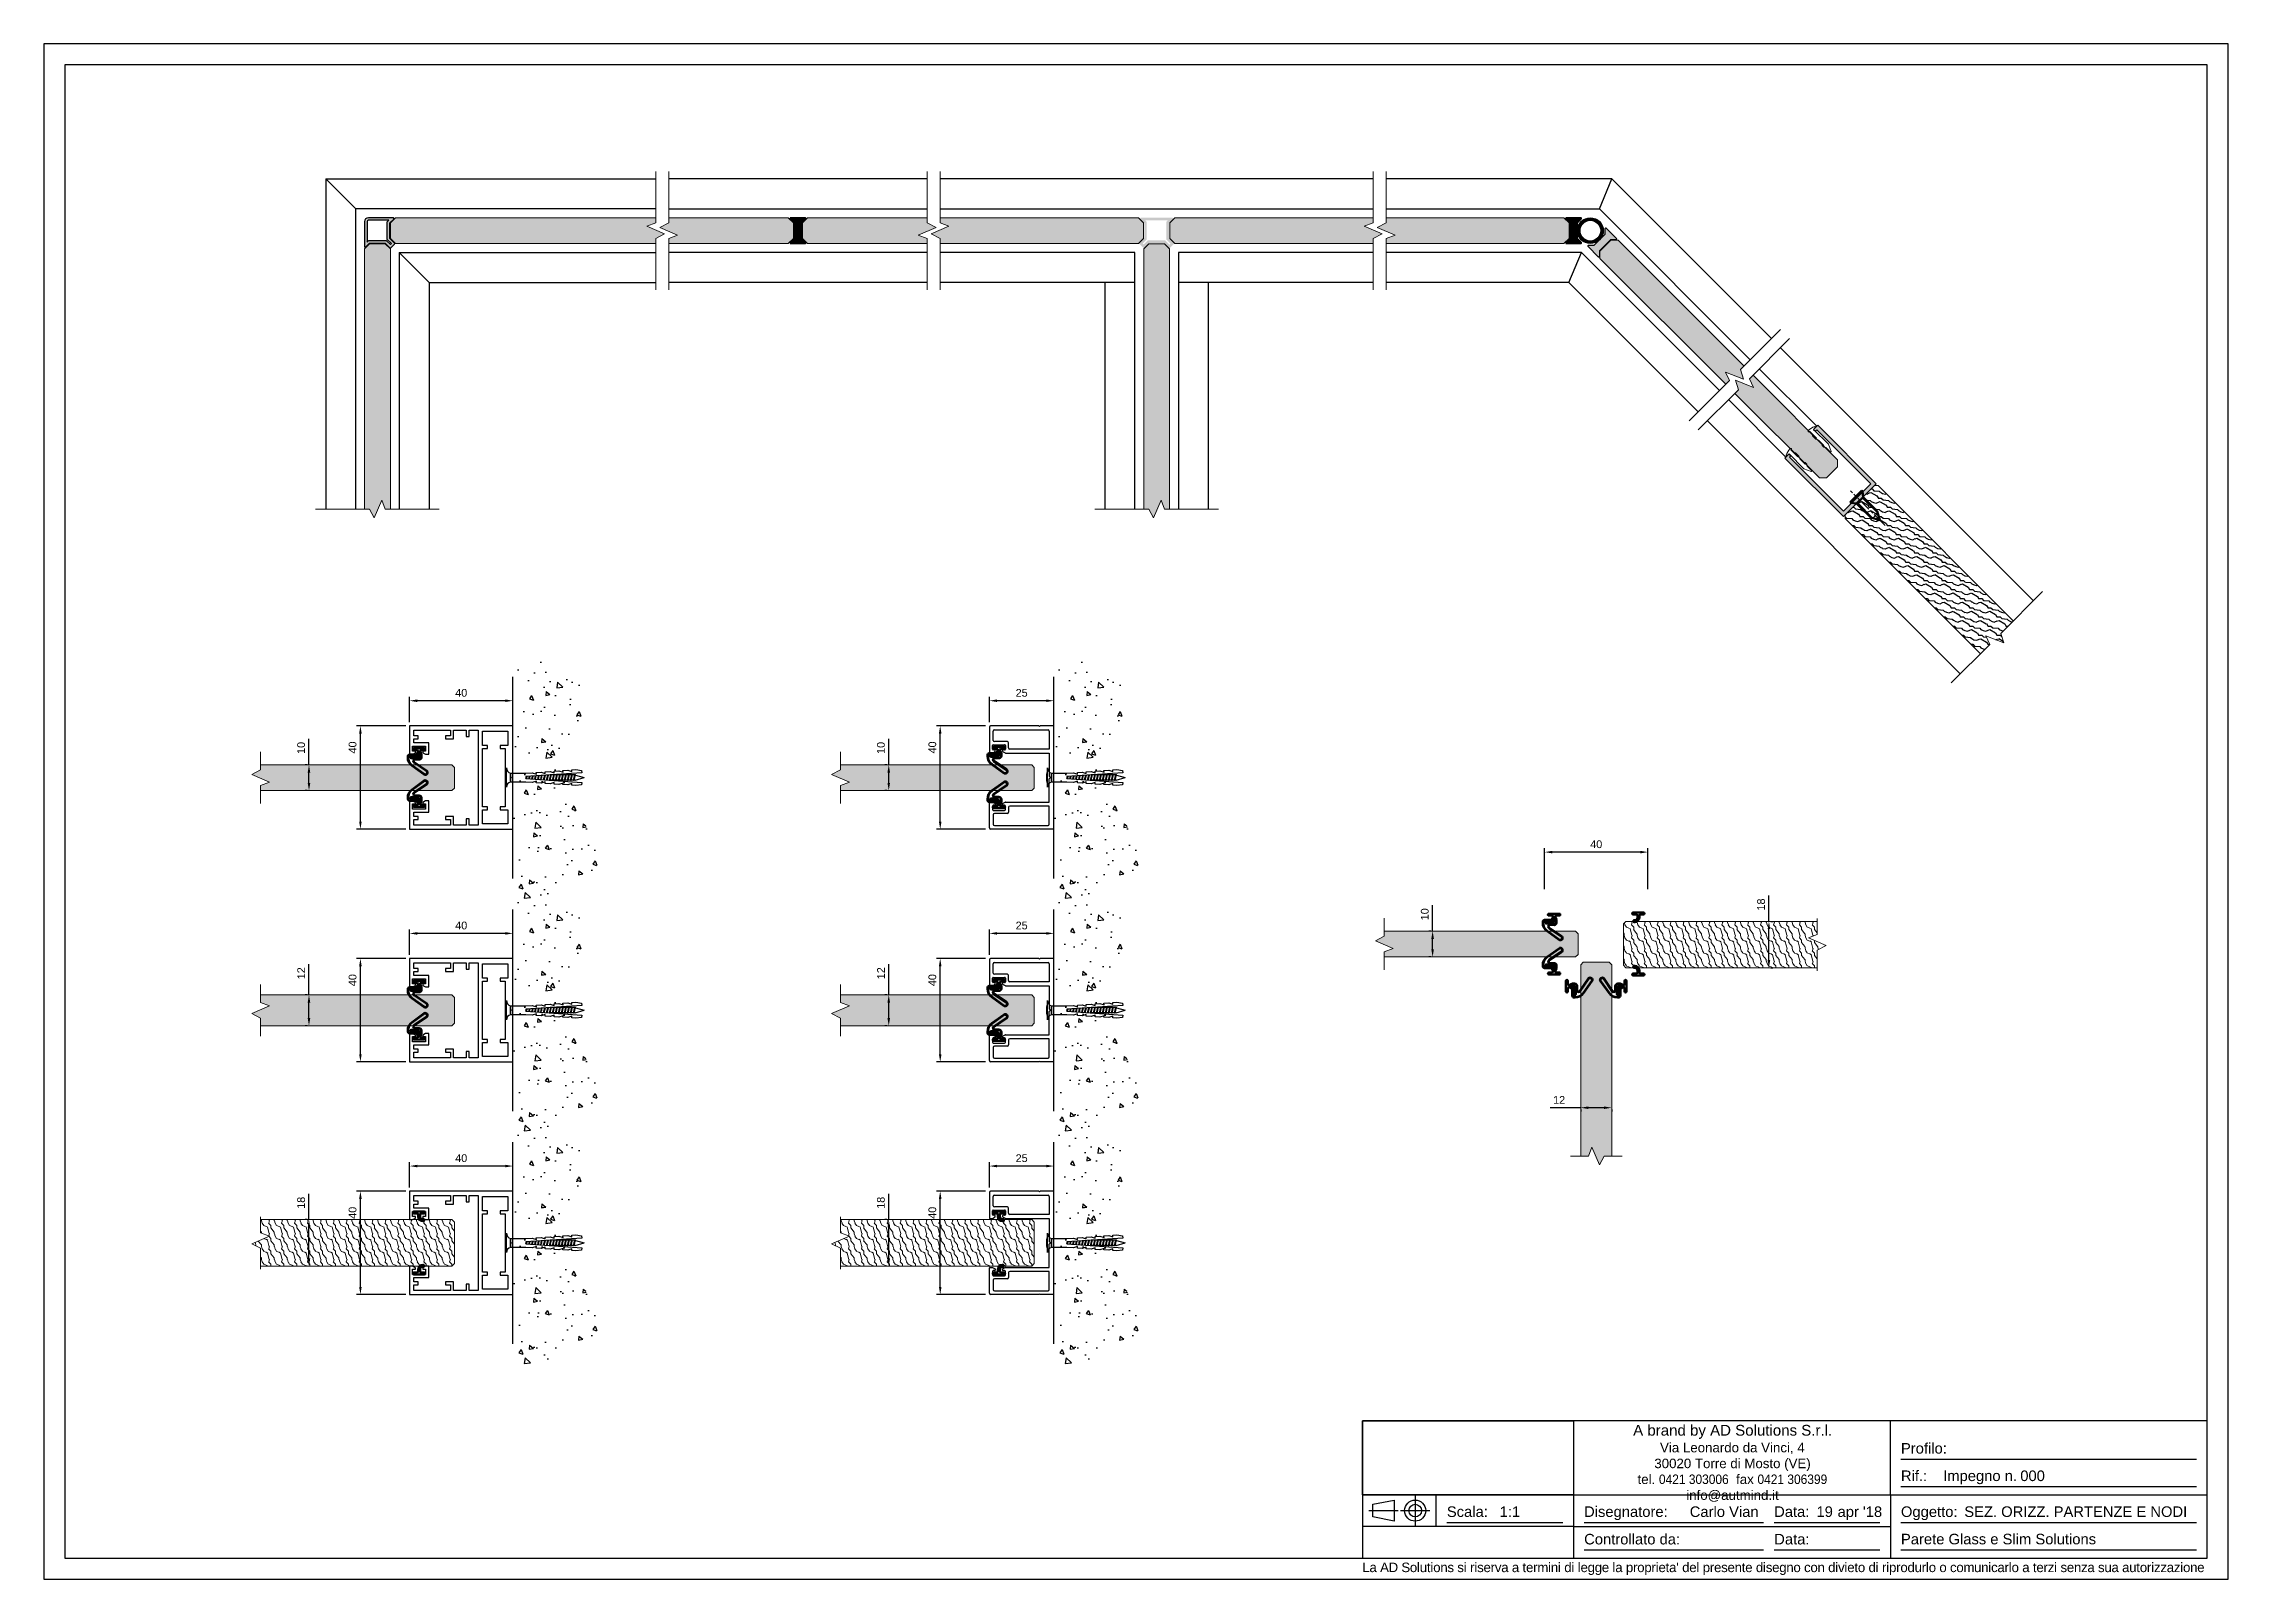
# Model space of a CAD drawing. Header units: millimetres. Extents: x 3136 to 3982, y 1458 to 2052.
import ezdxf

# ---------------------------------------------------------------- set-up
doc = ezdxf.new("R2010")
doc.units = ezdxf.units.MM
doc.linetypes.add('AM_ISO08W050', pattern=[18, 12, -1.5, 3, -1.5])
doc.linetypes.add('AM_ISO08W050x2', pattern=[9, 6, -0.75, 1.5, -0.75])
for name, color, linetype in [('48800_-_L2315', 7, 'Continuous'), ('48800_-_L3000', 7, 'Continuous'), ('_POLICARBONTAO_9', 7, 'Continuous'), ('Blocchi', 7, 'Continuous'), ('PARTENZA_VERTICA', 7, 'Continuous'), ('POLICARBONATO_MO', 7, 'Continuous'), ('quote', 3, 'Continuous')]:
    doc.layers.add(name, color=color, linetype=linetype)
for name, color, linetype, lineweight in [('ALUMINIUM', 7, 'Continuous', 30), ('AM_0N', 7, 'Continuous', 50), ('AM_4N', 3, 'Continuous', 25), ('AM_7N', 4, 'AM_ISO08W050', 25), ('GLASS & JOINTS', 250, 'Continuous', 13), ('NOTES', 7, 'Continuous', 15), ('SEALS', 252, 'Continuous', 15)]:
    doc.layers.add(name, color=color, linetype=linetype, lineweight=lineweight)
doc.layers.add('GLASS HATCH', color=7, linetype='Continuous', true_color=0xb8ffed, transparency=0.5)
doc.styles.get("Standard").update_dxf_attribs({"font": 'arial.ttf'})
doc.dimstyles.new('ISO-25$0', dxfattribs={"dimtxt": 3, "dimasz": 3, "dimexe": 1.5, "dimexo": 1.5, "dimgap": 1.5, "dimtad": 1, "dimtxsty": 'Standard', "dimcen": 2.5, "dimadec": 0, "dimazin": 0, "dimtfac": 1, "dimtmove": 0, "dimatfit": 3, "dimfxl": 0, "dimarcsym": 0})
picture_1 = doc.add_image_def('image1.jpg', size_in_pixel=(2362, 827))

msp = doc.modelspace()

# ---------------------------------------------------------------- texts
at = {"color": 4, "attachment_point": 1}
for s, width, insert, char_height in [('Scala:', 14.5881, (3679.407, 1486.453), 4.086), ('Disegnatore:', 14.5881, (3732.496, 1486.453), 4.08598), ('Data:', 14.5881, (3806.043, 1486.453), 4.086), ('SEZ. ORIZZ. PARTENZE E NODI', 152.26344, (3879.62, 1486.453), 4.08598)]:
    msp.add_mtext_dynamic_manual_height_columns(s, width=width, gutter_width=12.5, heights=[0], dxfattribs=dict(at, insert=insert, char_height=char_height))

# ---------------------------------------------------------------- blocks, each defined once
blk = doc.blocks.new('*D3')
at = {"layer": 'Defpoints', "color": 0, "transparency": 16777216}
for p in [(3239.91, 1684.32), (3239.13, 1672.32), (3239.91, 1672.32)]:
    blk.add_point(p, dxfattribs=at)
at = {"layer": 'quote', "color": 0, "lineweight": -2, "transparency": 16777216}
for p, q in [((3239.13, 1684.32), (3239.13, 1696.18)), ((3238.41, 1684.32), (3237.63, 1684.32)), ((3239.13, 1675.32), (3239.13, 1681.32)), ((3238.41, 1672.32), (3237.63, 1672.32))]:
    blk.add_line(p, q, dxfattribs=at)
at = {"layer": 'quote', "color": 0, "transparency": 16777216}
for points in [[(3238.63, 1681.32), (3239.63, 1681.32), (3239.13, 1684.32)], [(3238.63, 1675.32), (3239.63, 1675.32), (3239.13, 1672.32)]]:
    blk.add_solid(points, dxfattribs=at)
at = {"layer": 'quote', "color": 0, "transparency": 16777216, "insert": (3236.12, 1692.69), "char_height": 3, "attachment_point": 5, "rotation": 90}
blk.add_mtext('12', dxfattribs=at)
blk = doc.blocks.new('tassello')
at = {"color": 3}
blk.add_lwpolyline([(3, 0), (-3, 0, -0.340122), (-1.38, -1.25), (1.38, -1.25, -0.340122)], format="xyb", close=True, dxfattribs=at)
blk.add_lwpolyline([(1.87, 0, 0.133333), (-1.88, 0)], format="xyb", dxfattribs=at)
blk.add_lwpolyline([(1.38, -1.25), (-1.38, -1.25), (-1.38, -6), (-1.51, -8), (-1.1, -9.28), (-1.6, -9.24), (-1.71, -10.74), (-1.29, -12.02), (-1.79, -11.99), (-1.9, -13.48), (-1.49, -14.76), (-1.99, -14.73), (-2.09, -16.23), (-1.68, -17.51), (-2.18, -17.47), (-2.28, -18.97), (-1.87, -20.25), (-2.37, -20.22), (-2.46, -21.46), (-2.2, -23.23), (-1.51, -23.28), (-0.3, -6), (0.3, -6), (1.51, -23.28), (2.2, -23.23), (2.46, -21.46), (2.37, -20.22), (1.87, -20.25), (2.28, -18.97), (2.18, -17.47), (1.68, -17.51), (2.09, -16.23), (1.99, -14.73), (1.49, -14.76), (1.9, -13.48), (1.79, -11.99), (1.29, -12.02), (1.71, -10.74), (1.6, -9.24), (1.1, -9.28), (1.51, -8), (1.38, -6)], close=True, dxfattribs=at)
at = {"color": 8}
for points in [[(0.31, -6.22), (-0.32, -6.38)], [(0.3, -6.02), (-0.31, -6.17)], [(0.81, -13.32), (-0.84, -13.73)], [(0.76, -12.61), (-0.79, -12.99)], [(0.75, -12.41), (-0.77, -12.78)], [(0.7, -11.7), (-0.72, -12.05)], [(0.68, -11.5), (-0.71, -11.84)], [(0.63, -10.79), (-0.65, -11.1)], [(0.62, -10.59), (-0.64, -10.89)], [(0.57, -9.87), (-0.59, -10.16)], [(0.55, -9.67), (-0.57, -9.95)], [(0.5, -8.96), (-0.52, -9.21)], [(0.49, -8.76), (-0.51, -9)], [(0.44, -8.05), (-0.46, -8.27)], [(0.43, -7.85), (-0.44, -8.06)], [(0.38, -7.14), (-0.39, -7.32)], [(0.36, -6.93), (-0.38, -7.11)], [(0.92, -15.36), (-0.93, -15.81)], [(0.92, -16.29), (-0.93, -16.74)], [(0.92, -17.22), (-0.93, -17.67)], [(0.92, -18.14), (-0.93, -18.6)], [(0.92, -19.07), (-0.93, -19.53)], [(0.92, -20), (-0.93, -20.45)], [(0.89, -14.44), (-0.92, -14.88)], [(0.92, -15.15), (-0.93, -15.61)], [(0.92, -16.08), (-0.93, -16.53)], [(0.92, -17.01), (-0.93, -17.46)], [(0.92, -17.94), (-0.93, -18.39)], [(0.92, -18.87), (-0.93, -19.32)], [(0.92, -19.8), (-0.93, -20.25)], [(0.87, -14.24), (-0.9, -14.67)], [(0.82, -13.53), (-0.85, -13.94)], [(-0.82, -13.72), (-0.82, -13.55)], [(-0.82, -14.65), (-0.82, -13.93)], [(-0.82, -15.58), (-0.82, -14.86)], [(-0.82, -16.51), (-0.82, -15.79)], [(-0.82, -17.44), (-0.82, -16.72)], [(-0.82, -18.37), (-0.82, -17.64)], [(-0.82, -19.3), (-0.82, -18.57)], [(-0.82, -20.22), (-0.82, -19.5)], [(0.83, -14.25), (0.83, -13.55)], [(0.83, -15.18), (0.83, -14.45)], [(0.83, -16.11), (0.83, -15.38)], [(0.83, -17.03), (0.83, -16.31)], [(0.83, -17.96), (0.83, -17.24)], [(0.83, -18.89), (0.83, -18.17)], [(0.83, -19.82), (0.83, -19.1)], [(0.83, -20.75), (0.83, -20.03)], [(0.92, -20.93), (-0.93, -21.38)], [(0.92, -20.72), (-0.93, -21.18)], [(-0.82, -21.15), (-0.82, -20.43)], [(-0.8, -21.35), (0, -24.04)], [(0.83, -21.29), (0, -24.04)], [(0.83, -21.29), (0.83, -20.95)]]:
    blk.add_lwpolyline(points, dxfattribs=at)
for points in [[(-0.93, -15.61, 0.243659), (-0.93, -15.81)], [(-0.93, -16.53, 0.243659), (-0.93, -16.74)], [(-0.93, -17.46, 0.243659), (-0.93, -17.67)], [(-0.93, -18.39, 0.243659), (-0.93, -18.6)], [(-0.93, -19.32, 0.243659), (-0.93, -19.53)], [(-0.93, -20.25, 0.243659), (-0.93, -20.45)], [(0.92, -15.36, 0.243659), (0.92, -15.15)], [(0.92, -16.29, 0.243659), (0.92, -16.08)], [(0.92, -17.22, 0.243659), (0.92, -17.01)], [(0.92, -18.14, 0.243659), (0.92, -17.94)], [(0.92, -19.07, 0.243659), (0.92, -18.87)], [(0.92, -20, 0.243659), (0.92, -19.8)], [(-0.93, -21.18, 0.243659), (-0.93, -21.38)], [(0.92, -20.93, 0.243659), (0.92, -20.72)]]:
    blk.add_lwpolyline(points, format="xyb", dxfattribs=at)
blk = doc.blocks.new('48800')
at = {"layer": '48800_-_L3000', "linetype": 'Continuous', "lineweight": 5}
h = blk.add_hatch(dxfattribs=at)
h.set_pattern_fill('LINE', color=3, scale=2, angle=45, style=0)
h.set_pattern_definition([(45, (-6239.775, -3270.2284), (-4.490128, 4.490128), [])])
edge = h.paths.add_edge_path()
edge.add_arc((9.4, 2.41), 0.897, 334.12953, 494.36432)
edge.add_line((8.77, 3.05), (5.44, -1.86))
edge.add_arc((4.92, -1.52), 0.632, 270, 326.69915, ccw=False)
edge.add_arc((5, -1.51), 0.64, 180.31288, 262.86787, ccw=False)
edge.add_line((4.36, -1.52), (4.39, -0.03))
edge.add_arc((3.39, -0.03), 1, 0, 90)
edge.add_line((3.39, 0.97), (2.4, 0.97))
edge.add_arc((2.4, 0.71), 0.253, 90, 120)
edge.add_line((2.27, 0.93), (1.59, 0.54))
edge.add_arc((1.47, 0.76), 0.253, 270, 300, ccw=False)
edge.add_line((1.47, 0.51), (1.01, 0.51))
edge.add_line((1.01, 0.51), (1.01, 0.41))
edge.add_line((1.01, 0.41), (1.47, 0.41))
edge.add_arc((1.47, 0.76), 0.353, 270, 300)
edge.add_line((1.64, 0.45), (2.32, 0.85))
edge.add_arc((2.4, 0.71), 0.153, 90, 120, ccw=False)
edge.add_line((2.4, 0.87), (3.39, 0.87))
edge.add_arc((3.39, -0.03), 0.9, 0.06989, 90, ccw=False)
edge.add_line((4.29, -0.03), (4.26, -1.51))
edge.add_arc((5, -1.51), 0.74, 180.20051, 263.35004)
edge.add_arc((4.92, -1.52), 0.732, 269.51182, 326.6433)
edge.add_line((5.53, -1.92), (8.85, 2.99))
edge.add_arc((9.4, 2.41), 0.797, -25.27845, 133.65847, ccw=False)
edge.add_line((10.12, 2.07), (6.71, -2.69))
edge.add_arc((3.54, -0.42), 3.9, 270, 324.43426, ccw=False)
edge.add_line((3.54, -4.32), (3.25, -4.32))
edge.add_arc((3.27, -3.48), 0.839, 196.69401, 268.73177, ccw=False)
edge.add_line((2.47, -3.72), (2.5, -1.15))
edge.add_arc((2.15, -1.15), 0.353, 359.88621, 420)
edge.add_line((2.32, -0.85), (1.64, -0.45))
edge.add_arc((1.47, -0.76), 0.353, 60, 90)
edge.add_line((1.47, -0.41), (1.01, -0.41))
edge.add_line((1.01, -0.41), (1.01, -0.51))
edge.add_line((1.01, -0.51), (1.47, -0.51))
edge.add_arc((1.47, -0.76), 0.253, 60, 90, ccw=False)
edge.add_line((1.59, -0.54), (2.27, -0.93))
edge.add_arc((2.15, -1.15), 0.253, 0, 60, ccw=False)
edge.add_line((2.4, -1.15), (2.37, -3.74))
edge.add_arc((3.27, -3.48), 0.939, 195.73271, 268.8012)
edge.add_line((3.25, -4.42), (3.54, -4.42))
edge.add_arc((3.54, -0.42), 4, 270, 324.43426)
edge.add_line((6.8, -2.75), (10.2, 2.02))
at = {"layer": '48800_-_L2315', "color": 3, "linetype": 'Continuous', "lineweight": 50}
for p, q in [((2.37, 0.86), (2.37, 0.81)), ((2.37, 0.38), (2.37, 0.33)), ((3.25, 0.87), (3.25, 0.82)), ((2.37, -0.45), (2.37, -0.5)), ((2.37, -0.81), (2.37, -0.88)), ((3.25, -0.09), (3.25, -0.17)), ((3.25, -3.38), (3.25, -3.43)), ((3.25, -4.27), (3.25, -4.32))]:
    blk.add_line(p, q, dxfattribs=at)
at = {"layer": '48800_-_L3000', "color": 3, "linetype": 'Continuous', "lineweight": 50}
for p, q in [((0, 2.02), (0, -2.02)), ((0.76, 0.63), (0.76, 2.02)), ((1.47, 0.51), (1.01, 0.51)), ((1.01, 0.51), (1.01, 0.41)), ((1.01, 0.41), (1.47, 0.41)), ((1.96, 0.38), (1.01, 0.38)), ((2.27, 0.93), (1.59, 0.54)), ((1.64, 0.45), (2.32, 0.85)), ((2.35, 0.8), (1.7, 0.43)), ((1.7, 0.43), (1.96, 0.43)), ((3.39, 0.97), (2.4, 0.97)), ((2.4, 0.87), (3.39, 0.87)), ((3.39, 0.82), (2.4, 0.82)), ((8.77, 3.05), (5.44, -1.86)), ((5.53, -1.92), (8.85, 2.99)), ((8.88, 2.95), (5.57, -1.95)), ((6.67, -2.66), (10.07, 2.09)), ((10.12, 2.07), (6.71, -2.69)), ((6.8, -2.75), (10.2, 2.02)), ((0.76, -2.02), (0.76, -0.63)), ((1.01, -0.38), (2, -0.38)), ((1.47, -0.41), (1.01, -0.41)), ((1.01, -0.41), (1.01, -0.51)), ((1.01, -0.51), (1.47, -0.51)), ((1.59, -0.54), (2.27, -0.93)), ((2.32, -0.85), (1.64, -0.45)), ((2, -0.43), (1.7, -0.43)), ((1.7, -0.43), (2.35, -0.8)), ((2.4, -1.15), (2.37, -3.74)), ((2.47, -3.72), (2.5, -1.15)), ((2.55, -1.15), (2.52, -3.72)), ((2.95, -3.02), (2.95, -1.38)), ((3, -1.38), (3, -3.02)), ((3.25, -4.27), (3.54, -4.27)), ((3.54, -4.32), (3.25, -4.32)), ((3.25, -4.42), (3.54, -4.42)), ((3.76, -3.02), (3.76, -1.42)), ((3.81, -1.42), (3.81, -3.02)), ((4.21, -1.51), (4.24, -0.03)), ((4.29, -0.03), (4.26, -1.51)), ((4.36, -1.52), (4.39, -0.03))]:
    blk.add_line(p, q, dxfattribs=at)
for centre, radius, start, end in [((0.38, 2.02), 0.379, 0, 180), ((1.01, 0.63), 0.253, 180, 270), ((1.47, 0.76), 0.253, 270, 300), ((1.47, 0.76), 0.353, 270, 300), ((1.96, -1.42), 1.85, 0, 90), ((1.96, -1.42), 1.8, 0, 90), ((2.4, 0.71), 0.253, 90, 120), ((2.4, 0.71), 0.153, 90, 120), ((2.4, 0.71), 0.103, 90, 120), ((3.39, -0.03), 1, 0, 90), ((3.39, -0.03), 0.9, 0.06989, 90), ((3.39, -0.03), 0.85, 0.10937, 90), ((9.4, 2.41), 0.897, 334.12953, 134.36432), ((9.4, 2.41), 0.797, 334.72155, 133.65847), ((9.4, 2.41), 0.747, 335.06135, 133.25328), ((0.38, -2.02), 0.379, 180, 0), ((1.01, -0.63), 0.253, 90, 180), ((1.47, -0.76), 0.353, 60, 90), ((1.47, -0.76), 0.253, 60, 90), ((2, -1.38), 1, 0, 90), ((2, -1.38), 0.95, 0, 90), ((2.15, -1.15), 0.253, 0, 60), ((2.15, -1.15), 0.353, 359.88621, 60), ((2.15, -1.15), 0.403, 359.84598, 60), ((3.27, -3.48), 0.939, 195.73271, 268.8012), ((3.27, -3.48), 0.839, 196.69401, 268.73177), ((3.27, -3.48), 0.789, 197.24238, 268.6922), ((3.38, -3.02), 0.429, 180, 0), ((3.38, -3.02), 0.379, 180, 0), ((3.54, -0.42), 3.85, 270, 324.43426), ((3.54, -0.42), 3.9, 270, 324.43426), ((3.54, -0.42), 4, 270, 324.43426), ((5, -1.51), 0.79, 180.15251, 263.54516), ((5, -1.51), 0.74, 180.20051, 263.35004), ((5, -1.51), 0.64, 180.31288, 262.86787), ((4.92, -1.52), 0.732, 269.51182, 326.6433), ((4.92, -1.52), 0.782, 269.31452, 326.61948), ((4.92, -1.52), 0.632, 270, 326.69915)]:
    blk.add_arc(centre, radius, start, end, dxfattribs=at)
at = {"layer": 'PARTENZA_VERTICA', "color": 3, "linetype": 'Continuous', "lineweight": 50}
for p, q in [((2.2, 0.72), (2.2, 0.77)), ((2.2, 0.36), (2.2, 0.41)), ((2.2, -0.45), (2.2, -0.4)), ((2.2, -0.77), (2.2, -0.72))]:
    blk.add_line(p, q, dxfattribs=at)
blk = doc.blocks.new('*D4')
at = {"layer": 'Defpoints', "color": 0, "transparency": 16777216}
for p in [(3239.91, 1773.32), (3239.13, 1763.32), (3239.91, 1763.32)]:
    blk.add_point(p, dxfattribs=at)
at = {"layer": 'quote', "color": 0, "lineweight": -2, "transparency": 16777216}
for p, q in [((3239.13, 1773.32), (3239.13, 1783.33)), ((3238.41, 1773.32), (3237.63, 1773.32)), ((3239.13, 1766.32), (3239.13, 1770.32)), ((3238.41, 1763.32), (3237.63, 1763.32))]:
    blk.add_line(p, q, dxfattribs=at)
at = {"layer": 'quote', "color": 0, "transparency": 16777216}
for points in [[(3238.63, 1770.32), (3239.63, 1770.32), (3239.13, 1773.32)], [(3238.63, 1766.32), (3239.63, 1766.32), (3239.13, 1763.32)]]:
    blk.add_solid(points, dxfattribs=at)
at = {"layer": 'quote', "color": 0, "transparency": 16777216, "insert": (3236.09, 1779.83), "char_height": 3, "attachment_point": 5, "rotation": 90}
blk.add_mtext('10', dxfattribs=at)
blk = doc.blocks.new('*D5')
at = {"layer": 'Defpoints', "color": 0, "transparency": 16777216}
for p in [(3239.91, 1597.36), (3239.13, 1579.36), (3239.91, 1579.36)]:
    blk.add_point(p, dxfattribs=at)
at = {"layer": 'quote', "color": 0, "lineweight": -2, "transparency": 16777216}
for p, q in [((3239.13, 1597.36), (3239.13, 1607.38)), ((3238.41, 1597.36), (3237.63, 1597.36)), ((3239.13, 1582.36), (3239.13, 1594.36)), ((3238.41, 1579.36), (3237.63, 1579.36))]:
    blk.add_line(p, q, dxfattribs=at)
at = {"layer": 'quote', "color": 0, "transparency": 16777216}
for points in [[(3238.63, 1594.36), (3239.63, 1594.36), (3239.13, 1597.36)], [(3238.63, 1582.36), (3239.63, 1582.36), (3239.13, 1579.36)]]:
    blk.add_solid(points, dxfattribs=at)
at = {"layer": 'quote', "color": 0, "transparency": 16777216, "insert": (3236.09, 1603.87), "char_height": 3, "attachment_point": 5, "rotation": 90}
blk.add_mtext('18', dxfattribs=at)
blk = doc.blocks.new('*D6')
at = {"layer": 'Defpoints', "color": 0, "transparency": 16777216}
for p in [(3464.25, 1684.32), (3463.46, 1672.32), (3464.25, 1672.32)]:
    blk.add_point(p, dxfattribs=at)
at = {"layer": 'quote', "color": 0, "lineweight": -2, "transparency": 16777216}
for p, q in [((3463.46, 1684.32), (3463.46, 1696.18)), ((3462.75, 1684.32), (3461.96, 1684.32)), ((3463.46, 1675.32), (3463.46, 1681.32)), ((3462.75, 1672.32), (3461.96, 1672.32))]:
    blk.add_line(p, q, dxfattribs=at)
at = {"layer": 'quote', "color": 0, "transparency": 16777216}
for points in [[(3462.96, 1681.32), (3463.96, 1681.32), (3463.46, 1684.32)], [(3462.96, 1675.32), (3463.96, 1675.32), (3463.46, 1672.32)]]:
    blk.add_solid(points, dxfattribs=at)
at = {"layer": 'quote', "color": 0, "transparency": 16777216, "insert": (3460.46, 1692.69), "char_height": 3, "attachment_point": 5, "rotation": 90}
blk.add_mtext('12', dxfattribs=at)
blk = doc.blocks.new('*D7')
at = {"layer": 'Defpoints', "color": 0, "transparency": 16777216}
for p in [(3464.25, 1597.36), (3463.46, 1579.36), (3464.25, 1579.36)]:
    blk.add_point(p, dxfattribs=at)
at = {"layer": 'quote', "color": 0, "lineweight": -2, "transparency": 16777216}
for p, q in [((3463.46, 1597.36), (3463.46, 1607.38)), ((3462.75, 1597.36), (3461.96, 1597.36)), ((3463.46, 1582.36), (3463.46, 1594.36)), ((3462.75, 1579.36), (3461.96, 1579.36))]:
    blk.add_line(p, q, dxfattribs=at)
at = {"layer": 'quote', "color": 0, "transparency": 16777216}
for points in [[(3462.96, 1594.36), (3463.96, 1594.36), (3463.46, 1597.36)], [(3462.96, 1582.36), (3463.96, 1582.36), (3463.46, 1579.36)]]:
    blk.add_solid(points, dxfattribs=at)
at = {"layer": 'quote', "color": 0, "transparency": 16777216, "insert": (3460.43, 1603.87), "char_height": 3, "attachment_point": 5, "rotation": 90}
blk.add_mtext('18', dxfattribs=at)
blk = doc.blocks.new('*D8')
at = {"layer": 'Defpoints', "color": 0, "transparency": 16777216}
for p in [(3674.68, 1708.98), (3673.89, 1698.98), (3674.68, 1698.98)]:
    blk.add_point(p, dxfattribs=at)
at = {"layer": 'quote', "color": 0, "lineweight": -2, "transparency": 16777216}
for p, q in [((3673.89, 1708.98), (3673.89, 1718.98)), ((3673.18, 1708.98), (3672.39, 1708.98)), ((3673.89, 1701.98), (3673.89, 1705.98)), ((3673.18, 1698.98), (3672.39, 1698.98))]:
    blk.add_line(p, q, dxfattribs=at)
at = {"layer": 'quote', "color": 0, "transparency": 16777216}
for points in [[(3673.39, 1705.98), (3674.39, 1705.98), (3673.89, 1708.98)], [(3673.39, 1701.98), (3674.39, 1701.98), (3673.89, 1698.98)]]:
    blk.add_solid(points, dxfattribs=at)
at = {"layer": 'quote', "color": 0, "transparency": 16777216, "insert": (3670.86, 1715.48), "char_height": 3, "attachment_point": 5, "rotation": 90}
blk.add_mtext('10', dxfattribs=at)
blk = doc.blocks.new('*D9')
at = {"layer": 'Defpoints', "color": 0, "transparency": 16777216}
for p in [(3731.21, 1641.45), (3743.21, 1641.45), (3743.21, 1640.66)]:
    blk.add_point(p, dxfattribs=at)
at = {"layer": 'quote', "color": 0, "lineweight": -2, "transparency": 16777216}
for p, q in [((3731.21, 1640.66), (3719.35, 1640.66)), ((3731.21, 1639.95), (3731.21, 1639.16)), ((3740.21, 1640.66), (3734.21, 1640.66)), ((3743.21, 1639.95), (3743.21, 1639.16))]:
    blk.add_line(p, q, dxfattribs=at)
at = {"layer": 'quote', "color": 0, "transparency": 16777216}
for points in [[(3734.21, 1641.16), (3734.21, 1640.16), (3731.21, 1640.66)], [(3740.21, 1641.16), (3740.21, 1640.16), (3743.21, 1640.66)]]:
    blk.add_solid(points, dxfattribs=at)
at = {"layer": 'quote', "color": 0, "transparency": 16777216, "insert": (3722.85, 1643.67), "char_height": 3, "attachment_point": 5}
blk.add_mtext('12', dxfattribs=at)
blk = doc.blocks.new('*D10')
at = {"layer": 'Defpoints', "color": 0, "transparency": 16777216}
for p in [(3803.24, 1712.75), (3803.24, 1694.75), (3804.02, 1694.75)]:
    blk.add_point(p, dxfattribs=at)
at = {"layer": 'quote', "color": 0, "lineweight": -2, "transparency": 16777216}
for p, q in [((3804.02, 1712.75), (3804.02, 1722.77)), ((3804.02, 1697.75), (3804.02, 1709.75)), ((3804.74, 1712.75), (3805.52, 1712.75)), ((3804.74, 1694.75), (3805.52, 1694.75))]:
    blk.add_line(p, q, dxfattribs=at)
at = {"layer": 'quote', "color": 0, "transparency": 16777216}
for points in [[(3803.52, 1709.75), (3804.52, 1709.75), (3804.02, 1712.75)], [(3803.52, 1697.75), (3804.52, 1697.75), (3804.02, 1694.75)]]:
    blk.add_solid(points, dxfattribs=at)
at = {"layer": 'quote', "color": 0, "transparency": 16777216, "insert": (3800.99, 1719.26), "char_height": 3, "attachment_point": 5, "rotation": 90}
blk.add_mtext('18', dxfattribs=at)
blk = doc.blocks.new('GUARNIZIONE PANNELLO CIECO')
at = {"layer": '48800_-_L3000', "color": 3, "linetype": 'Continuous', "lineweight": 50}
for p, q in [((-2.02, 0), (2.02, 0)), ((-0.63, -0.76), (-2.02, -0.76)), ((-0.38, -1.96), (-0.38, -1.01)), ((0.38, -1.01), (0.38, -2)), ((2.02, -0.76), (0.63, -0.76)), ((1.38, -3), (1.59, -3)), ((1.59, -3.76), (1.42, -3.76))]:
    blk.add_line(p, q, dxfattribs=at)
for centre, radius, start, end in [((-2.02, -0.38), 0.379, 90, 270), ((-0.63, -1.01), 0.253, 0, 90), ((1.42, -1.96), 1.8, 180, 270), ((0.63, -1.01), 0.253, 90, 180), ((1.38, -2), 1, 180, 270), ((1.59, -3.38), 0.379, 270, 90), ((2.02, -0.38), 0.379, 270, 90)]:
    blk.add_arc(centre, radius, start, end, dxfattribs=at)
blk = doc.blocks.new('*D12')
at = {"layer": 'Defpoints', "color": 0, "transparency": 16777216}
for p in [(3464.25, 1773.32), (3463.46, 1763.32), (3464.25, 1763.32)]:
    blk.add_point(p, dxfattribs=at)
at = {"layer": 'quote', "color": 0, "lineweight": -2, "transparency": 16777216}
for p, q in [((3463.46, 1773.32), (3463.46, 1783.33)), ((3462.75, 1773.32), (3461.96, 1773.32)), ((3463.46, 1766.32), (3463.46, 1770.32)), ((3462.75, 1763.32), (3461.96, 1763.32))]:
    blk.add_line(p, q, dxfattribs=at)
at = {"layer": 'quote', "color": 0, "transparency": 16777216}
for points in [[(3462.96, 1770.32), (3463.96, 1770.32), (3463.46, 1773.32)], [(3462.96, 1766.32), (3463.96, 1766.32), (3463.46, 1763.32)]]:
    blk.add_solid(points, dxfattribs=at)
at = {"layer": 'quote', "color": 0, "transparency": 16777216, "insert": (3460.43, 1779.83), "char_height": 3, "attachment_point": 5, "rotation": 90}
blk.add_mtext('10', dxfattribs=at)
blk = doc.blocks.new('POLICARBONATO 10 - H -')
at = {"layer": '_POLICARBONTAO_9'}
h = blk.add_hatch(color=256, dxfattribs=at)
h.dxf.hatch_style = 1
h.paths.add_polyline_path([(-1.28, 5, 0.668179), (-1.49, 4.49), (0, 3), (0, -3), (-1.49, -4.49, 0.668179), (-1.28, -5), (4.28, -5, 0.668179), (4.49, -4.49), (3, -3), (3, 3), (4.49, 4.49, 0.668179), (4.28, 5)])
for p, q in [((0, 3), (-1.49, 4.49)), ((0, 3), (0, -3)), ((4.49, 4.49), (3, 3)), ((3, -3), (3, 3))]:
    blk.add_line(p, q, dxfattribs=at)
at = {"layer": 'POLICARBONATO_MO'}
for p, q in [((4.28, 5), (-1.28, 5)), ((-1.49, -4.49), (0, -3)), ((-1.28, -5), (4.28, -5)), ((3, -3), (4.49, -4.49))]:
    blk.add_line(p, q, dxfattribs=at)
for centre, start, end in [((-1.28, 4.7), 90, 225), ((4.28, 4.7), 315, 90), ((-1.28, -4.7), 135, 270), ((4.28, -4.7), 270, 45)]:
    blk.add_arc(centre, 0.3, start, end, dxfattribs=at)
blk = doc.blocks.new('POLICARBONATO 10 - 90°')
at = {"layer": '_POLICARBONTAO_9'}
h = blk.add_hatch(color=256, dxfattribs=at)
h.dxf.hatch_style = 1
h.paths.add_polyline_path([(-3.5, 9.8, 0.414214), (-5, 8.3), (-5, -1.28, 0.668179), (-4.49, -1.49), (-3, 0), (3, 0), (4.79, -1.79, 0.414214), (5.21, -1.79), (6.59, -0.41, 0.414214), (6.59, 0.01), (4.8, 1.8), (4.8, 7.8), (6.29, 9.29, 0.668179), (6.08, 9.8)])
h.paths.add_polyline_path([(4.39, 8.8), (3.8, 8.21), (3.8, 1.39), (5.39, -0.2), (5, -0.59), (3.41, 1), (-3.41, 1), (-4, 0.41), (-4, 8.3, -0.414214), (-3.5, 8.8)], flags=16)
at = {"layer": '_POLICARBONTAO_9', "lineweight": -2}
for p, q in [((6.08, 9.8), (-3.5, 9.8)), ((4.39, 8.8), (-3.5, 8.8)), ((3.8, 8.21), (4.39, 8.8)), ((4.8, 7.8), (6.29, 9.29)), ((-5, 8.3), (-5, -1.28)), ((-4.49, -1.49), (-3, 0)), ((-4, 8.3), (-4, 0.41)), ((-4, 0.41), (-3.41, 1)), ((-3.41, 1), (3.41, 1)), ((-3, 0), (3, 0)), ((3, 0), (4.79, -1.79)), ((3.41, 1), (5, -0.59)), ((3.8, 1.39), (3.8, 8.21)), ((5.39, -0.2), (3.8, 1.39)), ((4.8, 1.8), (4.8, 7.8)), ((6.59, 0.01), (4.8, 1.8)), ((5, -0.59), (5.39, -0.2)), ((5.21, -1.79), (6.59, -0.41))]:
    blk.add_line(p, q, dxfattribs=at)
for centre, radius, start, end in [((-3.5, 8.3), 1.5, 90, 180), ((-3.5, 8.3), 0.5, 90, 180), ((6.08, 9.5), 0.3, 315, 90), ((6.38, -0.2), 0.3, 315, 45), ((-4.7, -1.28), 0.3, 180, 315), ((5, -1.58), 0.3, 225, 315)]:
    blk.add_arc(centre, radius, start, end, dxfattribs=at)
blk = doc.blocks.new('PROFILO 30x18')
at = {"layer": '_POLICARBONTAO_9'}
h = blk.add_hatch(color=256, dxfattribs=at)
h.dxf.hatch_style = 1
h.paths.add_polyline_path([(-1.5, 7.5), (-1.5, -7.5), (-31, -7.5), (-31, -6.7), (-32, -6.7), (-32, -9), (0, -9), (0, 9), (-32, 9), (-32, 6.7), (-31, 6.7), (-31, 7.5)])
at = {"layer": 'ALUMINIUM'}
blk.add_lwpolyline([(-31, -7.5), (-31, -6.7), (-32, -6.7), (-32, -9), (0, -9), (0, 9), (-32, 9), (-32, 6.7), (-31, 6.7), (-31, 7.5), (-1.5, 7.5), (-1.5, -7.5)], close=True, dxfattribs=at)
blk = doc.blocks.new('vite TSPIC autofil 3.5x13')
at = {"layer": 'AM_0N'}
for points in [[(-1.75, 7.7), (0, 10.9)], [(-1.75, 7.7), (0, 10.9)], [(1.75, 7.7), (0, 10.9)], [(1.75, 7.7), (0, 10.9)], [(-1.75, 0), (-1.75, 7.7)], [(-1.75, 0), (-1.75, 7.7)], [(-1.75, 0), (1.75, 0)], [(1.75, 0), (1.75, 7.7)], [(1.75, 0), (1.75, 7.7)], [(1.75, 0), (3.22, -1.75)], [(-1.75, 0), (-3.22, -1.75)], [(-3.22, -1.75), (3.22, -1.75)], [(-3.22, -2.1), (-3.22, -1.75)], [(-3.22, -2.1), (-3.22, -1.75)], [(-3.22, -2.1), (3.22, -2.1)], [(3.22, -2.1), (3.22, -1.75)], [(3.22, -2.1), (3.22, -1.75)]]:
    blk.add_lwpolyline(points, dxfattribs=at)
at = {"layer": 'AM_4N'}
for points in [[(-1.32, 8.49), (-1.32, 0)], [(-1.32, 8.49), (1.32, 8.49)], [(-1.32, 8.49), (-1.32, 0)], [(-1.32, 8.49), (1.32, 8.49)], [(1.32, 8.49), (1.32, 0)], [(1.32, 8.49), (1.32, 0)]]:
    blk.add_lwpolyline(points, dxfattribs=at)
at = {"layer": 'AM_7N', "linetype": 'AM_ISO08W050x2'}
blk.add_lwpolyline([(0, 13.9), (0, -5.1)], dxfattribs=at)
blk = doc.blocks.new('TONDO Ø10 POLICARB')
at = {"layer": '_POLICARBONTAO_9'}
h = blk.add_hatch(color=256, dxfattribs=at)
h.dxf.hatch_style = 1
h.paths.add_polyline_path([(-5, 0, 1), (5, 0, 1)])
h.paths.add_polyline_path([(4, 0, -1), (-4, 0, -1)], flags=16)
for radius in [5, 4]:
    blk.add_circle((0, 0), radius, dxfattribs=at)
blk = doc.blocks.new('POLICARBONATO 10 - 3 VIE -')
h = blk.add_hatch(color=256)
h.dxf.hatch_style = 1
h.paths.add_polyline_path([(4.39, 8.8), (-4.39, 8.8), (-3.8, 8.21), (-3.8, 1.39), (-5.39, -0.2), (-5, -0.59), (-3.41, 1), (3.41, 1), (5, -0.59), (5.39, -0.2), (3.8, 1.39), (3.8, 8.21)], flags=16)
h.paths.add_polyline_path([(-6.08, 9.8, 0.668179), (-6.29, 9.29), (-4.8, 7.8), (-4.8, 1.8), (-6.59, 0.01, 0.414214), (-6.59, -0.41), (-5.21, -1.79, 0.414214), (-4.79, -1.79), (-3, 0), (3, 0), (4.79, -1.79, 0.414214), (5.21, -1.79), (6.59, -0.41, 0.414214), (6.59, 0.01), (4.8, 1.8), (4.8, 7.8), (6.29, 9.29, 0.668179), (6.08, 9.8)])
blk = doc.blocks.new('*U31')
at = {"color": 4, "char_height": 5, "attachment_point": 1}
for s, width, insert in [('Profilo:', 21.179, (5, -10.5)), ('Rif.:', 14.588, (5, -23.5)), ('Impegno n.', 36.212, (25, -23.5)), ('000', 152.263, (61.5, -23.5))]:
    blk.add_mtext_dynamic_manual_height_columns(s, width=width, gutter_width=12.5, heights=[0], dxfattribs=dict(at, insert=insert))
blk = doc.blocks.new('INDICAZIONE')
at = {"color": 6}
for p, q in [((-22, 0), (-8, 0)), ((-7, 0), (7, 0)), ((0, 7), (0, -7))]:
    blk.add_line(p, q, dxfattribs=at)
blk.add_lwpolyline([(-10, 5), (-10, -5), (-20, -3), (-20, 3), (-10, 5)], dxfattribs=at)
for radius in [5, 3]:
    blk.add_circle((0, 0), radius, dxfattribs=at)
blk = doc.blocks.new('*U33')
at = {"color": 6}
for p, q in [((100, 30), (100, 15)), ((100, 15), (0, 15)), ((100, 15), (250, 15)), ((100, 15), (100, 0)), ((250, 15), (250, 0)), ((105, 3.9), (190, 3.9)), ((195, 3.9), (245, 3.9)), ((255, 3.9), (395, 3.9))]:
    blk.add_line(p, q, dxfattribs=at)
at = {"color": 4, "char_height": 5, "attachment_point": 1}
for s, width, insert in [('Oggetto:', 14.588, (255, 24.5)), ('Controllato da:', 44.869, (105, 11.5)), ('Data:', 14.588, (195, 11.5))]:
    blk.add_mtext_dynamic_manual_height_columns(s, width=width, gutter_width=12.5, heights=[0], dxfattribs=dict(at, insert=insert))
blk = doc.blocks.new('*U34')
at = {"color": 4, "attachment_point": 1}
for s, width, insert, char_height in [('\\pi28.2032;{\\H0.9945x;A brand by AD Solutions S.r.l.\\P\\pi40.93367;\\H0.88235x;Via Leonardo da Vinci, 4\\P\\pi38.22784;30020 Torre di Mosto (VE)\\P\\pi30.28043;tel. \\W0.9;0421 303006\\W1;  fax \\W0.9;0421 306399\\W1;\\P\\pi53.36388;info@autmind.it}', 150.036, (100, -1.9), 5.128), ('Carlo Vian', 152.263, (155, -40.5), 5)]:
    blk.add_mtext_dynamic_manual_height_columns(s, width=width, gutter_width=12.5, heights=[0], dxfattribs=dict(at, insert=insert, char_height=char_height))
at = {"insert": (0, -67.1), "char_height": 4.5, "attachment_point": 1}
blk.add_mtext_dynamic_manual_height_columns("{\\T0.96;\\C4;La AD Solutions si riserva a termini di legge la proprieta' del presente disegno con divieto di riprodurlo o comunicarlo a terzi senza sua autorizzazione}", width=437.36, gutter_width=12.5, heights=[0], dxfattribs=at)
at = {"color": 6}
image = blk.add_image(picture_1, insert=(0, -35), size_in_units=(100, 35), dxfattribs=at)
image.dxf.flags = 7
blk = doc.blocks.new('*U30')
at = {"color": 4, "insert": (65, -40.5), "char_height": 5, "attachment_point": 1}
blk.add_mtext_dynamic_manual_height_columns('1:1', width=29.964, gutter_width=12.5, heights=[0], dxfattribs=at)
blk = doc.blocks.new('*U29')
at = {"color": 4, "insert": (215, -40.5), "char_height": 5, "attachment_point": 1}
blk.add_mtext_dynamic_manual_height_columns('19', width=12.689, gutter_width=12.5, heights=[0], dxfattribs=at)
blk = doc.blocks.new('*U32')
at = {"color": 4, "insert": (215, -40.5), "char_height": 5, "attachment_point": 1}
blk.add_mtext_dynamic_manual_height_columns('\\pt10;^Iapr', width=27.177, gutter_width=12.5, heights=[0], dxfattribs=at)
blk = doc.blocks.new('DATA - ANNO')
at = {"color": 4, "insert": (215, -40.5), "char_height": 5, "attachment_point": 1}
blk.add_mtext_dynamic_manual_height_columns("\\pt20,21,22;^I^I^I'18", width=152.263, gutter_width=12.5, heights=[0], dxfattribs=at)
blk = doc.blocks.new('Cartiglio A3')
at = {"color": 6}
for points in [[(0, 726.876), (0, 0), (1034.376, 0), (1034.376, 726.876)], [(10, 716.876), (10, 10), (1024.376, 10), (1024.376, 716.876)]]:
    blk.add_lwpolyline(points, close=True, dxfattribs=at)
blk = doc.blocks.new('*U35')
at = {"color": 4, "insert": (0, 7.6), "char_height": 5, "attachment_point": 1}
blk.add_mtext_dynamic_manual_height_columns('Parete Glass e Slim Solutions', width=152.263, gutter_width=12.5, heights=[0], dxfattribs=at)
blk = doc.blocks.new('*D37')
at = {"layer": 'Defpoints', "color": 0, "transparency": 16777216}
for p in [(3259.03, 1788.36), (3278.04, 1788.36), (3278.04, 1748.36)]:
    blk.add_point(p, dxfattribs=at)
at = {"layer": 'quote', "color": 0, "lineweight": -2, "transparency": 16777216}
for p, q in [((3276.54, 1788.36), (3257.53, 1788.36)), ((3259.03, 1751.36), (3259.03, 1785.36)), ((3276.54, 1748.36), (3257.53, 1748.36))]:
    blk.add_line(p, q, dxfattribs=at)
at = {"layer": 'quote', "color": 0, "transparency": 16777216}
for points in [[(3258.53, 1785.36), (3259.53, 1785.36), (3259.03, 1788.36)], [(3258.53, 1751.36), (3259.53, 1751.36), (3259.03, 1748.36)]]:
    blk.add_solid(points, dxfattribs=at)
at = {"layer": 'quote', "color": 0, "transparency": 16777216, "insert": (3256, 1780.02), "char_height": 3, "attachment_point": 5, "rotation": 90}
blk.add_mtext('40', dxfattribs=at)
blk = doc.blocks.new('*D38')
at = {"layer": 'Defpoints', "color": 0, "transparency": 16777216}
for p in [(3278.04, 1798.09), (3278.04, 1788.36), (3318.04, 1788.36)]:
    blk.add_point(p, dxfattribs=at)
at = {"layer": 'quote', "color": 0, "lineweight": -2, "transparency": 16777216}
for p, q in [((3278.04, 1789.86), (3278.04, 1799.59)), ((3315.04, 1798.09), (3281.04, 1798.09)), ((3318.04, 1789.86), (3318.04, 1799.59))]:
    blk.add_line(p, q, dxfattribs=at)
at = {"layer": 'quote', "color": 0, "transparency": 16777216}
for points in [[(3281.04, 1798.59), (3281.04, 1797.59), (3278.04, 1798.09)], [(3315.04, 1798.59), (3315.04, 1797.59), (3318.04, 1798.09)]]:
    blk.add_solid(points, dxfattribs=at)
at = {"layer": 'quote', "color": 0, "transparency": 16777216, "insert": (3298.04, 1801.13), "char_height": 3, "attachment_point": 5}
blk.add_mtext('40', dxfattribs=at)
blk = doc.blocks.new('*D39')
at = {"layer": 'Defpoints', "color": 0, "transparency": 16777216}
for p in [(3259.03, 1698.36), (3278.04, 1698.36), (3278.04, 1658.36)]:
    blk.add_point(p, dxfattribs=at)
at = {"layer": 'quote', "color": 0, "lineweight": -2, "transparency": 16777216}
for p, q in [((3276.54, 1698.36), (3257.53, 1698.36)), ((3259.03, 1661.36), (3259.03, 1695.36)), ((3276.54, 1658.36), (3257.53, 1658.36))]:
    blk.add_line(p, q, dxfattribs=at)
at = {"layer": 'quote', "color": 0, "transparency": 16777216}
for points in [[(3258.53, 1695.36), (3259.53, 1695.36), (3259.03, 1698.36)], [(3258.53, 1661.36), (3259.53, 1661.36), (3259.03, 1658.36)]]:
    blk.add_solid(points, dxfattribs=at)
at = {"layer": 'quote', "color": 0, "transparency": 16777216, "insert": (3256, 1690.02), "char_height": 3, "attachment_point": 5, "rotation": 90}
blk.add_mtext('40', dxfattribs=at)
blk = doc.blocks.new('*D40')
at = {"layer": 'Defpoints', "color": 0, "transparency": 16777216}
for p in [(3278.04, 1708.09), (3278.04, 1698.36), (3318.04, 1698.36)]:
    blk.add_point(p, dxfattribs=at)
at = {"layer": 'quote', "color": 0, "lineweight": -2, "transparency": 16777216}
for p, q in [((3278.04, 1699.86), (3278.04, 1709.59)), ((3315.04, 1708.09), (3281.04, 1708.09)), ((3318.04, 1699.86), (3318.04, 1709.59))]:
    blk.add_line(p, q, dxfattribs=at)
at = {"layer": 'quote', "color": 0, "transparency": 16777216}
for points in [[(3281.04, 1708.59), (3281.04, 1707.59), (3278.04, 1708.09)], [(3315.04, 1708.59), (3315.04, 1707.59), (3318.04, 1708.09)]]:
    blk.add_solid(points, dxfattribs=at)
at = {"layer": 'quote', "color": 0, "transparency": 16777216, "insert": (3298.04, 1711.13), "char_height": 3, "attachment_point": 5}
blk.add_mtext('40', dxfattribs=at)
blk = doc.blocks.new('*D41')
at = {"layer": 'Defpoints', "color": 0, "transparency": 16777216}
for p in [(3259.03, 1608.36), (3278.04, 1608.36), (3278.04, 1568.36)]:
    blk.add_point(p, dxfattribs=at)
at = {"layer": 'quote', "color": 0, "lineweight": -2, "transparency": 16777216}
for p, q in [((3276.54, 1608.36), (3257.53, 1608.36)), ((3259.03, 1571.36), (3259.03, 1605.36)), ((3276.54, 1568.36), (3257.53, 1568.36))]:
    blk.add_line(p, q, dxfattribs=at)
at = {"layer": 'quote', "color": 0, "transparency": 16777216}
for points in [[(3258.53, 1605.36), (3259.53, 1605.36), (3259.03, 1608.36)], [(3258.53, 1571.36), (3259.53, 1571.36), (3259.03, 1568.36)]]:
    blk.add_solid(points, dxfattribs=at)
at = {"layer": 'quote', "color": 0, "transparency": 16777216, "insert": (3256, 1600.02), "char_height": 3, "attachment_point": 5, "rotation": 90}
blk.add_mtext('40', dxfattribs=at)
blk = doc.blocks.new('*D42')
at = {"layer": 'Defpoints', "color": 0, "transparency": 16777216}
for p in [(3278.04, 1618.09), (3278.04, 1608.36), (3318.04, 1608.36)]:
    blk.add_point(p, dxfattribs=at)
at = {"layer": 'quote', "color": 0, "lineweight": -2, "transparency": 16777216}
for p, q in [((3278.04, 1609.86), (3278.04, 1619.59)), ((3315.04, 1618.09), (3281.04, 1618.09)), ((3318.04, 1609.86), (3318.04, 1619.59))]:
    blk.add_line(p, q, dxfattribs=at)
at = {"layer": 'quote', "color": 0, "transparency": 16777216}
for points in [[(3281.04, 1618.59), (3281.04, 1617.59), (3278.04, 1618.09)], [(3315.04, 1618.59), (3315.04, 1617.59), (3318.04, 1618.09)]]:
    blk.add_solid(points, dxfattribs=at)
at = {"layer": 'quote', "color": 0, "transparency": 16777216, "insert": (3298.04, 1621.13), "char_height": 3, "attachment_point": 5}
blk.add_mtext('40', dxfattribs=at)
blk = doc.blocks.new('*D43')
at = {"layer": 'Defpoints', "color": 0, "transparency": 16777216}
for p in [(3483.37, 1608.36), (3502.38, 1608.36), (3502.38, 1568.36)]:
    blk.add_point(p, dxfattribs=at)
at = {"layer": 'quote', "color": 0, "lineweight": -2, "transparency": 16777216}
for p, q in [((3500.88, 1608.36), (3481.87, 1608.36)), ((3483.37, 1571.36), (3483.37, 1605.36)), ((3500.88, 1568.36), (3481.87, 1568.36))]:
    blk.add_line(p, q, dxfattribs=at)
at = {"layer": 'quote', "color": 0, "transparency": 16777216}
for points in [[(3482.87, 1605.36), (3483.87, 1605.36), (3483.37, 1608.36)], [(3482.87, 1571.36), (3483.87, 1571.36), (3483.37, 1568.36)]]:
    blk.add_solid(points, dxfattribs=at)
at = {"layer": 'quote', "color": 0, "transparency": 16777216, "insert": (3480.34, 1600.02), "char_height": 3, "attachment_point": 5, "rotation": 90}
blk.add_mtext('40', dxfattribs=at)
blk = doc.blocks.new('*D44')
at = {"layer": 'Defpoints', "color": 0, "transparency": 16777216}
for p in [(3502.38, 1618.09), (3527.38, 1618.09), (3502.38, 1608.36)]:
    blk.add_point(p, dxfattribs=at)
at = {"layer": 'quote', "color": 0, "lineweight": -2, "transparency": 16777216}
for p, q in [((3502.38, 1609.86), (3502.38, 1619.59)), ((3524.38, 1618.09), (3505.38, 1618.09))]:
    blk.add_line(p, q, dxfattribs=at)
at = {"layer": 'quote', "color": 0, "transparency": 16777216}
for points in [[(3505.38, 1618.59), (3505.38, 1617.59), (3502.38, 1618.09)], [(3524.38, 1618.59), (3524.38, 1617.59), (3527.38, 1618.09)]]:
    blk.add_solid(points, dxfattribs=at)
at = {"layer": 'quote', "color": 0, "transparency": 16777216, "insert": (3514.88, 1621.13), "char_height": 3, "attachment_point": 5}
blk.add_mtext('25', dxfattribs=at)
blk = doc.blocks.new('*D46')
at = {"layer": 'Defpoints', "color": 0, "transparency": 16777216}
for p in [(3483.37, 1698.36), (3502.38, 1698.36), (3502.38, 1658.36)]:
    blk.add_point(p, dxfattribs=at)
at = {"layer": 'quote', "color": 0, "lineweight": -2, "transparency": 16777216}
for p, q in [((3500.88, 1698.36), (3481.87, 1698.36)), ((3483.37, 1661.36), (3483.37, 1695.36)), ((3500.88, 1658.36), (3481.87, 1658.36))]:
    blk.add_line(p, q, dxfattribs=at)
at = {"layer": 'quote', "color": 0, "transparency": 16777216}
for points in [[(3482.87, 1695.36), (3483.87, 1695.36), (3483.37, 1698.36)], [(3482.87, 1661.36), (3483.87, 1661.36), (3483.37, 1658.36)]]:
    blk.add_solid(points, dxfattribs=at)
at = {"layer": 'quote', "color": 0, "transparency": 16777216, "insert": (3480.34, 1690.02), "char_height": 3, "attachment_point": 5, "rotation": 90}
blk.add_mtext('40', dxfattribs=at)
blk = doc.blocks.new('*D45')
at = {"layer": 'Defpoints', "color": 0, "transparency": 16777216}
for p in [(3502.38, 1708.09), (3527.38, 1708.09), (3502.38, 1698.36)]:
    blk.add_point(p, dxfattribs=at)
at = {"layer": 'quote', "color": 0, "lineweight": -2, "transparency": 16777216}
for p, q in [((3502.38, 1699.86), (3502.38, 1709.59)), ((3524.38, 1708.09), (3505.38, 1708.09))]:
    blk.add_line(p, q, dxfattribs=at)
at = {"layer": 'quote', "color": 0, "transparency": 16777216}
for points in [[(3505.38, 1708.59), (3505.38, 1707.59), (3502.38, 1708.09)], [(3524.38, 1708.59), (3524.38, 1707.59), (3527.38, 1708.09)]]:
    blk.add_solid(points, dxfattribs=at)
at = {"layer": 'quote', "color": 0, "transparency": 16777216, "insert": (3514.88, 1711.13), "char_height": 3, "attachment_point": 5}
blk.add_mtext('25', dxfattribs=at)
blk = doc.blocks.new('*D48')
at = {"layer": 'Defpoints', "color": 0, "transparency": 16777216}
for p in [(3483.37, 1788.36), (3502.38, 1788.36), (3502.38, 1748.36)]:
    blk.add_point(p, dxfattribs=at)
at = {"layer": 'quote', "color": 0, "lineweight": -2, "transparency": 16777216}
for p, q in [((3500.88, 1788.36), (3481.87, 1788.36)), ((3483.37, 1751.36), (3483.37, 1785.36)), ((3500.88, 1748.36), (3481.87, 1748.36))]:
    blk.add_line(p, q, dxfattribs=at)
at = {"layer": 'quote', "color": 0, "transparency": 16777216}
for points in [[(3482.87, 1785.36), (3483.87, 1785.36), (3483.37, 1788.36)], [(3482.87, 1751.36), (3483.87, 1751.36), (3483.37, 1748.36)]]:
    blk.add_solid(points, dxfattribs=at)
at = {"layer": 'quote', "color": 0, "transparency": 16777216, "insert": (3480.34, 1780.02), "char_height": 3, "attachment_point": 5, "rotation": 90}
blk.add_mtext('40', dxfattribs=at)
blk = doc.blocks.new('*D47')
at = {"layer": 'Defpoints', "color": 0, "transparency": 16777216}
for p in [(3502.38, 1798.09), (3527.38, 1798.09), (3502.38, 1788.36)]:
    blk.add_point(p, dxfattribs=at)
at = {"layer": 'quote', "color": 0, "lineweight": -2, "transparency": 16777216}
for p, q in [((3502.38, 1789.86), (3502.38, 1799.59)), ((3524.38, 1798.09), (3505.38, 1798.09))]:
    blk.add_line(p, q, dxfattribs=at)
at = {"layer": 'quote', "color": 0, "transparency": 16777216}
for points in [[(3505.38, 1798.59), (3505.38, 1797.59), (3502.38, 1798.09)], [(3524.38, 1798.59), (3524.38, 1797.59), (3527.38, 1798.09)]]:
    blk.add_solid(points, dxfattribs=at)
at = {"layer": 'quote', "color": 0, "transparency": 16777216, "insert": (3514.88, 1801.13), "char_height": 3, "attachment_point": 5}
blk.add_mtext('25', dxfattribs=at)
blk = doc.blocks.new('*D49')
at = {"layer": 'Defpoints', "color": 0, "transparency": 16777216}
for p in [(3717.21, 1739.53), (3717.21, 1723.68), (3757.21, 1723.68)]:
    blk.add_point(p, dxfattribs=at)
at = {"layer": 'quote', "color": 0, "lineweight": -2, "transparency": 16777216}
for p, q in [((3717.21, 1725.18), (3717.21, 1741.03)), ((3754.21, 1739.53), (3720.21, 1739.53)), ((3757.21, 1725.18), (3757.21, 1741.03))]:
    blk.add_line(p, q, dxfattribs=at)
at = {"layer": 'quote', "color": 0, "transparency": 16777216}
for points in [[(3720.21, 1740.03), (3720.21, 1739.03), (3717.21, 1739.53)], [(3754.21, 1740.03), (3754.21, 1739.03), (3757.21, 1739.53)]]:
    blk.add_solid(points, dxfattribs=at)
at = {"layer": 'quote', "color": 0, "transparency": 16777216, "insert": (3737.21, 1742.56), "char_height": 3, "attachment_point": 5}
blk.add_mtext('40', dxfattribs=at)

# ---------------------------------------------------------------- dimensions: what is measured, and where the dimension line sits
at = {"layer": 'quote'}
for base, p1, p2, picture, middle in [((3278.041, 1798.094), (3318.041, 1788.36), (3278.041, 1788.36), '*D38', (3298.041, 1801.125)), ((3502.379, 1798.094), (3527.379, 1798.094), (3502.379, 1788.36), '*D47', (3514.879, 1801.125)), ((3717.207, 1739.533), (3757.207, 1723.675), (3717.207, 1723.675), '*D49', (3737.207, 1742.564)), ((3278.041, 1708.094), (3318.041, 1698.36), (3278.041, 1698.36), '*D40', (3298.041, 1711.125)), ((3502.379, 1708.094), (3527.379, 1708.094), (3502.379, 1698.36), '*D45', (3514.879, 1711.125)), ((3278.041, 1618.094), (3318.041, 1608.36), (3278.041, 1608.36), '*D42', (3298.041, 1621.125)), ((3502.379, 1618.094), (3527.379, 1618.094), (3502.379, 1608.36), '*D44', (3514.879, 1621.125))]:
    dim = msp.add_linear_dim(base=base, p1=p1, p2=p2, dimstyle='ISO-25$0', dxfattribs=at)
    dim.commit()
    dim.dimension.update_dxf_attribs({"geometry": picture, "text_midpoint": middle})
for base, p1, p2, angle, picture, middle in [((3259.029, 1788.36), (3278.041, 1748.36), (3278.041, 1788.36), 90, '*D37', (3259.029, 1780.019)), ((3483.367, 1788.36), (3502.379, 1748.36), (3502.379, 1788.36), 90, '*D48', (3483.367, 1780.019)), ((3239.126, 1763.324), (3239.913, 1773.324), (3239.913, 1763.324), 90, '*D4', (3239.126, 1779.826)), ((3463.464, 1763.324), (3464.251, 1773.324), (3464.251, 1763.324), 90, '*D12', (3463.464, 1779.826)), ((3673.892, 1698.975), (3674.679, 1708.975), (3674.679, 1698.975), 90, '*D8', (3673.892, 1715.478)), ((3804.022, 1694.752), (3803.235, 1712.752), (3803.235, 1694.752), 270, '*D10', (3804.022, 1719.263)), ((3239.126, 1672.324), (3239.913, 1684.324), (3239.913, 1672.324), 270, '*D3', (3239.126, 1692.686)), ((3259.029, 1698.36), (3278.041, 1658.36), (3278.041, 1698.36), 90, '*D39', (3259.029, 1690.019)), ((3463.464, 1672.324), (3464.251, 1684.324), (3464.251, 1672.324), 270, '*D6', (3463.464, 1692.686)), ((3483.367, 1698.36), (3502.379, 1658.36), (3502.379, 1698.36), 90, '*D46', (3483.367, 1690.019)), ((3239.126, 1579.36), (3239.913, 1597.36), (3239.913, 1579.36), 270, '*D5', (3239.126, 1603.87)), ((3259.029, 1608.36), (3278.041, 1568.36), (3278.041, 1608.36), 90, '*D41', (3259.029, 1600.019)), ((3463.464, 1579.36), (3464.251, 1597.36), (3464.251, 1579.36), 270, '*D7', (3463.464, 1603.87)), ((3483.367, 1608.36), (3502.379, 1568.36), (3502.379, 1608.36), 90, '*D43', (3483.367, 1600.019))]:
    dim = msp.add_linear_dim(base=base, p1=p1, p2=p2, angle=angle, dimstyle='ISO-25$0', dxfattribs=at)
    dim.commit()
    dim.dimension.update_dxf_attribs({"geometry": picture, "text_midpoint": middle, "dimtype": 160})
dim = msp.add_linear_dim(base=(3743.207, 1640.66), p1=(3731.207, 1641.447), p2=(3743.207, 1641.447), dimstyle='ISO-25$0', dxfattribs=at)
dim.commit()
dim.dimension.update_dxf_attribs({"geometry": '*D9', "text_midpoint": (3722.845, 1640.66), "dimtype": 160})

# ---------------------------------------------------------------- hatches: boundary and pattern name
h = msp.add_hatch()
h.set_pattern_fill('LEGNO5', color=44, scale=5, angle=45, pattern_type=2)
h.set_pattern_definition([(18.4349, (112.8952, 3048.6892), (-7.0710695, 7.6e-06), [0.67082, -10.50952]), (329.5742, (113.53162, 3048.90137), (-120.2081354788, 70.7107110591), [2.58312, -255.72871]), (297.4744, (112.22347, 3051.12876), (38.890832817, -74.246230342), [0.996245, -98.62805]), (360, (112.683, 3050.245), (3.535535, 3.535535), [1.27279, -5.798275]), (315, (113.956, 3050.245), (7.071068, -3e-15), [0.95, -4.05]), (354.0939, (114.62763, 3049.57312), (70.710684983, -7.071017886), [2.061555, -101.01609]), (315, (116.678, 3049.361), (7.071068, -3e-15), [0.6, -4.4]), (332.5256, (113.56697, 3052.47226), (-74.246230342, 38.890832817), [0.996245, -98.62805]), (348.6901, (114.4509, 3052.0126), (-10.60660487, 3.53552762), [1.081665, -16.94609]), (24.7751, (115.51151, 3051.8005), (53.033028388, 24.748698199), [1.012425, -100.22986])])
h.paths.add_polyline_path([(3885.859, 1816.276), (3889.457, 1819.874), (3887.912, 1823.186), (3894.89, 1820.451), (3893.699, 1824.117), (3898.587, 1829.004), (3846.257, 1881.334), (3844.843, 1881.334), (3833.529, 1870.02), (3833.529, 1868.606)])
h = msp.add_hatch()
h.set_pattern_fill('AR-CONC', color=256, scale=0.1, angle=-90)
h.set_pattern_definition([(320, (1947.553, 4253.069), (-1.59391, -18.21847), [1.905, -20.955]), (265, (1947.553, 4253.069), (19.10568, 3.52434), [1.524, -16.76406]), (10.45144, (1947.42, 4251.55), (17.51178, -14.69412), [1.619, -17.80902]), (316.1842, (1952.633, 4253.07), (-4.20423, -27.1079), [2.8575, -31.4325]), (6.6356, (1952.283, 4250.81), (24.74261, -23.74041), [2.4285, -26.71356]), (261.1842, (1952.633, 4253.07), (24.7426, -23.7404), [2.286, -25.14597]), (291, (1951.363, 4250.529), (-10.22652, -15.16144), [1.905, -20.955]), (236, (1951.363, 4250.529), (18.4188, -6.1802), [1.524, -16.764]), (341.45144, (1950.511, 4249.266), (8.19228, -21.34164), [1.619, -17.80899]), (307.5, (1947.5534, 4253.069), (8.455504, -0.30886), [0, -16.5608, 0, -17.018, 0, -16.8275]), (277.5, (1947.553, 4253.069), (10.018057, -6.681966), [0, -9.7028, 0, -16.1798, 0, -6.4135]), (237.5, (1947.5534, 4258.733), (-0.572874, -13.55906), [0, -6.35, 0, -19.812, 0, -26.289]), (227.5, (1947.553, 4261.273), (2.54265, -14.81292), [0, -8.255, 0, -13.1572, 0, -18.669])])
edge = h.paths.add_edge_path()
edge.add_spline(control_points=[(3338.128, 1768.36), (3340.457, 1755.915), (3364.403, 1730.895), (3333.637, 1723.758), (3318.041, 1720.141)], knot_values=[66.530225, 66.530225, 66.530225, 66.530225, 101.7331283, 137.9242459, 137.9242459, 137.9242459, 137.9242459], degree=3, periodic=0)
edge.add_line((3318.041, 1720.141), (3318.041, 1768.36))
edge.add_line((3318.041, 1768.36), (3338.128, 1768.36))
edge = h.paths.add_edge_path()
edge.add_line((3318.041, 1768.36), (3318.041, 1816.578))
edge.add_spline(control_points=[(3318.041, 1816.578), (3332.553, 1812.244), (3358.601, 1804.466), (3337.016, 1781.932), (3337.75, 1770.377), (3338.128, 1768.36)], knot_values=[0, 0, 0, 0, 33.8878528, 60.8233097, 66.530225, 66.530225, 66.530225, 66.530225], degree=3, periodic=0)
edge.add_line((3338.128, 1768.36), (3318.041, 1768.36))
h = msp.add_hatch()
h.set_pattern_fill('AR-CONC', color=256, scale=0.1, angle=-90)
h.set_pattern_definition([(320, (2156.891, 4253.069), (-1.59391, -18.21847), [1.905, -20.955]), (265, (2156.891, 4253.069), (19.10568, 3.52434), [1.524, -16.76406]), (10.45144, (2156.759, 4251.55), (17.51178, -14.69412), [1.619, -17.80902]), (316.1842, (2161.971, 4253.07), (-4.20423, -27.1079), [2.8575, -31.4325]), (6.6356, (2161.62, 4250.81), (24.74261, -23.74041), [2.4285, -26.71356]), (261.1842, (2161.971, 4253.07), (24.7426, -23.7404), [2.286, -25.14597]), (291, (2160.701, 4250.529), (-10.22652, -15.16144), [1.905, -20.955]), (236, (2160.701, 4250.529), (18.4188, -6.1802), [1.524, -16.764]), (341.45144, (2159.85, 4249.266), (8.19228, -21.34164), [1.619, -17.80899]), (307.5, (2156.8915, 4253.069), (8.455504, -0.30886), [0, -16.5608, 0, -17.018, 0, -16.8275]), (277.5, (2156.8915, 4253.069), (10.018057, -6.681966), [0, -9.7028, 0, -16.1798, 0, -6.4135]), (237.5, (2156.8915, 4258.733), (-0.572874, -13.55906), [0, -6.35, 0, -19.812, 0, -26.289]), (227.5, (2156.891, 4261.273), (2.54265, -14.81292), [0, -8.255, 0, -13.1572, 0, -18.669])])
edge = h.paths.add_edge_path()
edge.add_spline(control_points=[(3547.466, 1768.36), (3549.795, 1755.915), (3573.741, 1730.895), (3542.975, 1723.758), (3527.379, 1720.141)], knot_values=[66.530225, 66.530225, 66.530225, 66.530225, 101.7331283, 137.9242459, 137.9242459, 137.9242459, 137.9242459], degree=3, periodic=0)
edge.add_line((3527.379, 1720.141), (3527.379, 1768.36))
edge.add_line((3527.379, 1768.36), (3547.466, 1768.36))
edge = h.paths.add_edge_path()
edge.add_line((3527.379, 1768.36), (3527.379, 1816.578))
edge.add_spline(control_points=[(3527.379, 1816.578), (3541.891, 1812.244), (3567.939, 1804.466), (3546.354, 1781.932), (3547.089, 1770.377), (3547.466, 1768.36)], knot_values=[0, 0, 0, 0, 33.8878528, 60.8233097, 66.530225, 66.530225, 66.530225, 66.530225], degree=3, periodic=0)
edge.add_line((3547.466, 1768.36), (3527.379, 1768.36))
h = msp.add_hatch()
h.set_pattern_fill('AR-CONC', color=256, scale=0.1, angle=-90)
h.set_pattern_definition([(320, (1947.553, 4163.069), (-1.59391, -18.21847), [1.905, -20.955]), (265, (1947.553, 4163.069), (19.10568, 3.52434), [1.524, -16.76406]), (10.45144, (1947.42, 4161.55), (17.51178, -14.69412), [1.619, -17.80902]), (316.1842, (1952.633, 4163.07), (-4.20423, -27.1079), [2.8575, -31.4325]), (6.6356, (1952.283, 4160.81), (24.74261, -23.74041), [2.4285, -26.71356]), (261.1842, (1952.633, 4163.07), (24.7426, -23.7404), [2.286, -25.14597]), (291, (1951.363, 4160.529), (-10.22652, -15.16144), [1.905, -20.955]), (236, (1951.363, 4160.529), (18.4188, -6.1802), [1.524, -16.764]), (341.45144, (1950.511, 4159.266), (8.19228, -21.34164), [1.619, -17.80899]), (307.5, (1947.5534, 4163.069), (8.455504, -0.30886), [0, -16.5608, 0, -17.018, 0, -16.8275]), (277.5, (1947.553, 4163.069), (10.018057, -6.681966), [0, -9.7028, 0, -16.1798, 0, -6.4135]), (237.5, (1947.5534, 4168.733), (-0.572874, -13.55906), [0, -6.35, 0, -19.812, 0, -26.289]), (227.5, (1947.553, 4171.273), (2.54265, -14.81292), [0, -8.255, 0, -13.1572, 0, -18.669])])
edge = h.paths.add_edge_path()
edge.add_spline(control_points=[(3338.128, 1678.36), (3340.457, 1665.915), (3364.403, 1640.895), (3333.637, 1633.758), (3318.041, 1630.141)], knot_values=[66.530225, 66.530225, 66.530225, 66.530225, 101.7331283, 137.9242459, 137.9242459, 137.9242459, 137.9242459], degree=3, periodic=0)
edge.add_line((3318.041, 1630.141), (3318.041, 1678.36))
edge.add_line((3318.041, 1678.36), (3338.128, 1678.36))
edge = h.paths.add_edge_path()
edge.add_line((3318.041, 1678.36), (3318.041, 1726.578))
edge.add_spline(control_points=[(3318.041, 1726.578), (3332.553, 1722.244), (3358.601, 1714.466), (3337.016, 1691.932), (3337.75, 1680.377), (3338.128, 1678.36)], knot_values=[0, 0, 0, 0, 33.8878528, 60.8233097, 66.530225, 66.530225, 66.530225, 66.530225], degree=3, periodic=0)
edge.add_line((3338.128, 1678.36), (3318.041, 1678.36))
h = msp.add_hatch()
h.set_pattern_fill('AR-CONC', color=256, scale=0.1, angle=-90)
h.set_pattern_definition([(320, (2156.891, 4163.069), (-1.59391, -18.21847), [1.905, -20.955]), (265, (2156.891, 4163.069), (19.10568, 3.52434), [1.524, -16.76406]), (10.45144, (2156.759, 4161.55), (17.51178, -14.69412), [1.619, -17.80902]), (316.1842, (2161.971, 4163.07), (-4.20423, -27.1079), [2.8575, -31.4325]), (6.6356, (2161.62, 4160.81), (24.74261, -23.74041), [2.4285, -26.71356]), (261.1842, (2161.971, 4163.07), (24.7426, -23.7404), [2.286, -25.14597]), (291, (2160.701, 4160.529), (-10.22652, -15.16144), [1.905, -20.955]), (236, (2160.701, 4160.529), (18.4188, -6.1802), [1.524, -16.764]), (341.45144, (2159.85, 4159.266), (8.19228, -21.34164), [1.619, -17.80899]), (307.5, (2156.8915, 4163.069), (8.455504, -0.30886), [0, -16.5608, 0, -17.018, 0, -16.8275]), (277.5, (2156.8915, 4163.069), (10.018057, -6.681966), [0, -9.7028, 0, -16.1798, 0, -6.4135]), (237.5, (2156.8915, 4168.733), (-0.572874, -13.55906), [0, -6.35, 0, -19.812, 0, -26.289]), (227.5, (2156.891, 4171.273), (2.54265, -14.81292), [0, -8.255, 0, -13.1572, 0, -18.669])])
edge = h.paths.add_edge_path()
edge.add_spline(control_points=[(3547.466, 1678.36), (3549.795, 1665.915), (3573.741, 1640.895), (3542.975, 1633.758), (3527.379, 1630.141)], knot_values=[66.530225, 66.530225, 66.530225, 66.530225, 101.7331283, 137.9242459, 137.9242459, 137.9242459, 137.9242459], degree=3, periodic=0)
edge.add_line((3527.379, 1630.141), (3527.379, 1678.36))
edge.add_line((3527.379, 1678.36), (3547.466, 1678.36))
edge = h.paths.add_edge_path()
edge.add_line((3527.379, 1678.36), (3527.379, 1726.578))
edge.add_spline(control_points=[(3527.379, 1726.578), (3541.891, 1722.244), (3567.939, 1714.466), (3546.354, 1691.932), (3547.089, 1680.377), (3547.466, 1678.36)], knot_values=[0, 0, 0, 0, 33.8878528, 60.8233097, 66.530225, 66.530225, 66.530225, 66.530225], degree=3, periodic=0)
edge.add_line((3547.466, 1678.36), (3527.379, 1678.36))
h = msp.add_hatch()
h.set_pattern_fill('AR-CONC', color=256, scale=0.1, angle=-90)
h.set_pattern_definition([(320, (1947.553, 4073.069), (-1.59391, -18.21847), [1.905, -20.955]), (265, (1947.553, 4073.069), (19.10568, 3.52434), [1.524, -16.76406]), (10.45144, (1947.42, 4071.55), (17.51178, -14.69412), [1.619, -17.80902]), (316.1842, (1952.633, 4073.07), (-4.20423, -27.1079), [2.8575, -31.4325]), (6.6356, (1952.283, 4070.81), (24.74261, -23.74041), [2.4285, -26.71356]), (261.1842, (1952.633, 4073.07), (24.7426, -23.7404), [2.286, -25.14597]), (291, (1951.363, 4070.529), (-10.22652, -15.16144), [1.905, -20.955]), (236, (1951.363, 4070.529), (18.4188, -6.1802), [1.524, -16.764]), (341.45144, (1950.511, 4069.266), (8.19228, -21.34164), [1.619, -17.80899]), (307.5, (1947.5534, 4073.069), (8.455504, -0.30886), [0, -16.5608, 0, -17.018, 0, -16.8275]), (277.5, (1947.553, 4073.069), (10.018057, -6.681966), [0, -9.7028, 0, -16.1798, 0, -6.4135]), (237.5, (1947.5534, 4078.733), (-0.572874, -13.55906), [0, -6.35, 0, -19.812, 0, -26.289]), (227.5, (1947.553, 4081.273), (2.54265, -14.81292), [0, -8.255, 0, -13.1572, 0, -18.669])])
edge = h.paths.add_edge_path()
edge.add_spline(control_points=[(3338.128, 1588.36), (3340.457, 1575.915), (3364.403, 1550.895), (3333.637, 1543.758), (3318.041, 1540.141)], knot_values=[66.530225, 66.530225, 66.530225, 66.530225, 101.7331283, 137.9242459, 137.9242459, 137.9242459, 137.9242459], degree=3, periodic=0)
edge.add_line((3318.041, 1540.141), (3318.041, 1588.36))
edge.add_line((3318.041, 1588.36), (3338.128, 1588.36))
edge = h.paths.add_edge_path()
edge.add_line((3318.041, 1588.36), (3318.041, 1636.578))
edge.add_spline(control_points=[(3318.041, 1636.578), (3332.553, 1632.244), (3358.601, 1624.466), (3337.016, 1601.932), (3337.75, 1590.377), (3338.128, 1588.36)], knot_values=[0, 0, 0, 0, 33.8878528, 60.8233097, 66.530225, 66.530225, 66.530225, 66.530225], degree=3, periodic=0)
edge.add_line((3338.128, 1588.36), (3318.041, 1588.36))
h = msp.add_hatch()
h.set_pattern_fill('AR-CONC', color=256, scale=0.1, angle=-90)
h.set_pattern_definition([(320, (2156.891, 4073.069), (-1.59391, -18.21847), [1.905, -20.955]), (265, (2156.891, 4073.069), (19.10568, 3.52434), [1.524, -16.76406]), (10.45144, (2156.759, 4071.55), (17.51178, -14.69412), [1.619, -17.80902]), (316.1842, (2161.971, 4073.07), (-4.20423, -27.1079), [2.8575, -31.4325]), (6.6356, (2161.62, 4070.81), (24.74261, -23.74041), [2.4285, -26.71356]), (261.1842, (2161.971, 4073.07), (24.7426, -23.7404), [2.286, -25.14597]), (291, (2160.701, 4070.529), (-10.22652, -15.16144), [1.905, -20.955]), (236, (2160.701, 4070.529), (18.4188, -6.1802), [1.524, -16.764]), (341.45144, (2159.85, 4069.266), (8.19228, -21.34164), [1.619, -17.80899]), (307.5, (2156.8915, 4073.069), (8.455504, -0.30886), [0, -16.5608, 0, -17.018, 0, -16.8275]), (277.5, (2156.8915, 4073.069), (10.018057, -6.681966), [0, -9.7028, 0, -16.1798, 0, -6.4135]), (237.5, (2156.8915, 4078.733), (-0.572874, -13.55906), [0, -6.35, 0, -19.812, 0, -26.289]), (227.5, (2156.891, 4081.273), (2.54265, -14.81292), [0, -8.255, 0, -13.1572, 0, -18.669])])
edge = h.paths.add_edge_path()
edge.add_spline(control_points=[(3547.466, 1588.36), (3549.795, 1575.915), (3573.741, 1550.895), (3542.975, 1543.758), (3527.379, 1540.141)], knot_values=[66.530225, 66.530225, 66.530225, 66.530225, 101.7331283, 137.9242459, 137.9242459, 137.9242459, 137.9242459], degree=3, periodic=0)
edge.add_line((3527.379, 1540.141), (3527.379, 1588.36))
edge.add_line((3527.379, 1588.36), (3547.466, 1588.36))
edge = h.paths.add_edge_path()
edge.add_line((3527.379, 1588.36), (3527.379, 1636.578))
edge.add_spline(control_points=[(3527.379, 1636.578), (3541.891, 1632.244), (3567.939, 1624.466), (3546.354, 1601.932), (3547.089, 1590.377), (3547.466, 1588.36)], knot_values=[0, 0, 0, 0, 33.8878528, 60.8233097, 66.530225, 66.530225, 66.530225, 66.530225], degree=3, periodic=0)
edge.add_line((3547.466, 1588.36), (3527.379, 1588.36))
at = {"layer": 'GLASS & JOINTS'}
h = msp.add_hatch(dxfattribs=at)
h.set_pattern_fill('LEGNO5', color=44, scale=5, pattern_type=2)
h.set_pattern_definition([(333.4349, (209.8065, 875.1226), (-4.9999958, 5.0000065), [0.67082, -10.50952]), (284.5742, (210.406465, 874.8226), (-34.9999644584, 135.0000110433), [2.58312, -255.72871]), (252.4744, (211.05646, 877.3226), (-25.000041342, -79.999984564), [0.996245, -98.62805]), (315, (210.7565, 876.3726), (5.0000015, -1e-15), [1.27279, -5.798275]), (270, (211.6565, 875.4726), (5, -5), [0.95, -4.05]), (309.0939, (211.65646, 874.5226), (45.000040157, -54.99996955), [2.061555, -101.01609]), (270, (212.9565, 872.9226), (5, -5), [0.6, -4.4]), (287.5256, (212.95646, 877.3226), (-25.000041342, 79.999984564), [0.996245, -98.62805]), (303.6901, (213.2565, 876.3726), (-5.00000667, 9.9999978), [1.081665, -16.94609]), (339.7751, (213.85646, 875.4726), (54.999986322, -20.000041678), [1.012425, -100.22986])])
h.paths.add_polyline_path([(3748.707, 1712.752), (3747.707, 1711.752), (3747.707, 1695.752), (3748.707, 1694.752), (3822.713, 1694.752), (3822.713, 1701.664), (3826.147, 1703.414), (3819.278, 1706.414), (3822.713, 1707.664), (3822.713, 1712.752)])
h = msp.add_hatch(dxfattribs=at)
h.set_pattern_fill('LEGNO5', color=44, scale=5, pattern_type=2)
h.set_pattern_definition([(333.4349, (-242.4598, 759.7302), (-4.9999958, 5.0000065), [0.67082, -10.50952]), (284.5742, (-241.85981, 759.43018), (-34.9999644584, 135.0000110433), [2.58312, -255.72871]), (252.4744, (-241.20981, 761.93018), (-25.000041342, -79.999984564), [0.996245, -98.62805]), (315, (-241.5098, 760.9802), (5.0000015, -1e-15), [1.27279, -5.798275]), (270, (-240.61, 760.08), (5, -5), [0.95, -4.05]), (309.0939, (-240.60981, 759.13018), (45.000040157, -54.99996955), [2.061555, -101.01609]), (270, (-239.31, 757.53), (5, -5), [0.6, -4.4]), (287.5256, (-239.30981, 761.93018), (-25.000041342, 79.999984564), [0.996245, -98.62805]), (303.6901, (-239.0098, 760.9802), (-5.00000667, 9.9999978), [1.081665, -16.94609]), (339.7751, (-238.40981, 760.08018), (54.999986322, -20.000041678), [1.012425, -100.22986])])
h.paths.add_polyline_path([(3220.435, 1597.36), (3220.435, 1592.271), (3223.87, 1591.021), (3217.001, 1588.021), (3220.435, 1586.271), (3220.435, 1579.36), (3294.441, 1579.36), (3295.441, 1580.36), (3295.441, 1596.36), (3294.441, 1597.36)])
h = msp.add_hatch(dxfattribs=at)
h.set_pattern_fill('LEGNO5', color=44, scale=5, pattern_type=2)
h.set_pattern_definition([(333.4349, (-18.1217, 759.7302), (-4.9999958, 5.0000065), [0.67082, -10.50952]), (284.5742, (-17.52174, 759.43018), (-34.9999644584, 135.0000110433), [2.58312, -255.72871]), (252.4744, (-16.87174, 761.93018), (-25.000041342, -79.999984564), [0.996245, -98.62805]), (315, (-17.1717, 760.9802), (5.0000015, -1e-15), [1.27279, -5.798275]), (270, (-16.2717, 760.08), (5, -5), [0.95, -4.05]), (309.0939, (-16.27174, 759.13018), (45.000040157, -54.99996955), [2.061555, -101.01609]), (270, (-14.9717, 757.53), (5, -5), [0.6, -4.4]), (287.5256, (-14.97174, 761.93018), (-25.000041342, 79.999984564), [0.996245, -98.62805]), (303.6901, (-14.6717, 760.9802), (-5.00000667, 9.9999978), [1.081665, -16.94609]), (339.7751, (-14.07174, 760.08018), (54.999986322, -20.000041678), [1.012425, -100.22986])])
h.paths.add_polyline_path([(3444.773, 1597.36), (3444.773, 1592.271), (3448.208, 1591.021), (3441.339, 1588.021), (3444.773, 1586.271), (3444.773, 1579.36), (3518.779, 1579.36), (3519.779, 1580.36), (3519.779, 1596.36), (3518.779, 1597.36)])
at = {"layer": 'GLASS HATCH'}
h = msp.add_hatch(color=256, dxfattribs=at)
h.dxf.hatch_style = 1
h.paths.add_polyline_path([(3373.308, 1974.922), (3373.282, 1976.955), (3376.742, 1978.654), (3369.873, 1981.654), (3373.308, 1982.904), (3373.308, 1984.922), (3272.658, 1984.922), (3270.658, 1982.922), (3270.658, 1976.922), (3272.658, 1974.922)])
h = msp.add_hatch(color=256, dxfattribs=at)
h.dxf.hatch_style = 1
h.paths.add_polyline_path([(3378.308, 1984.922), (3378.333, 1982.889), (3374.873, 1981.19), (3381.742, 1978.19), (3378.308, 1976.94), (3378.308, 1974.922), (3424.558, 1974.922), (3426.558, 1976.922), (3426.558, 1982.922), (3424.558, 1984.922)])
h = msp.add_hatch(color=256, dxfattribs=at)
h.dxf.hatch_style = 1
h.paths.add_polyline_path([(3478.308, 1984.922), (3478.282, 1982.889), (3481.742, 1981.19), (3474.873, 1978.19), (3478.308, 1976.94), (3478.308, 1974.922), (3432.058, 1974.922), (3430.058, 1976.922), (3430.058, 1982.922), (3432.058, 1984.922)])
h = msp.add_hatch(color=256, dxfattribs=at)
h.dxf.hatch_style = 1
h.paths.add_polyline_path([(3483.308, 1974.922), (3483.333, 1976.955), (3479.873, 1978.654), (3486.742, 1981.654), (3483.308, 1982.904), (3483.308, 1984.922), (3560.058, 1984.922), (3562.058, 1982.922), (3562.058, 1976.922), (3560.058, 1974.922)])
h = msp.add_hatch(color=256, dxfattribs=at)
h.dxf.hatch_style = 1
h.paths.add_polyline_path([(3650.908, 1974.922), (3650.882, 1976.955), (3654.342, 1978.654), (3647.473, 1981.654), (3650.908, 1982.904), (3650.908, 1984.922), (3574.158, 1984.922), (3572.158, 1982.922), (3572.158, 1976.922), (3574.158, 1974.922)])
h = msp.add_hatch(color=256, dxfattribs=at)
h.dxf.hatch_style = 1
h.paths.add_polyline_path([(3655.908, 1984.922), (3655.933, 1982.889), (3652.473, 1981.19), (3659.342, 1978.19), (3655.908, 1976.94), (3655.908, 1974.922), (3724.691, 1974.922), (3726.691, 1976.922), (3726.691, 1982.922), (3724.691, 1984.922)])
h = msp.add_hatch(color=256, dxfattribs=at)
h.dxf.hatch_style = 1
h.paths.add_polyline_path([(3260.608, 1872.222), (3262.64, 1872.248), (3264.34, 1868.788), (3267.34, 1875.656), (3268.59, 1872.222), (3270.608, 1872.222), (3270.608, 1972.872), (3268.608, 1974.872), (3262.608, 1974.872), (3260.608, 1972.872)])
h = msp.add_hatch(color=256, dxfattribs=at)
h.dxf.hatch_style = 1
h.paths.add_polyline_path([(3562.108, 1872.222), (3564.14, 1872.248), (3565.84, 1868.788), (3568.84, 1875.656), (3570.09, 1872.222), (3572.108, 1872.222), (3572.108, 1972.872), (3570.108, 1974.872), (3564.108, 1974.872), (3562.108, 1972.872)])
h = msp.add_hatch(color=256, dxfattribs=at)
h.dxf.hatch_style = 1
h.paths.add_polyline_path([(3794.361, 1927.573), (3792.906, 1926.154), (3794.151, 1922.505), (3787.173, 1925.241), (3788.717, 1921.929), (3787.29, 1920.502), (3738.653, 1969.139), (3738.653, 1971.967), (3742.896, 1976.21), (3745.724, 1976.21)])
h = msp.add_hatch(color=256, dxfattribs=at)
h.dxf.hatch_style = 1
h.paths.add_polyline_path([(3790.826, 1916.966), (3792.281, 1918.385), (3791.036, 1922.033), (3798.014, 1919.298), (3796.47, 1922.61), (3797.897, 1924.037), (3830.601, 1891.333), (3830.601, 1888.505), (3826.358, 1884.262), (3823.529, 1884.262)])
h = msp.add_hatch(color=256, dxfattribs=at)
h.dxf.hatch_style = 1
h.paths.add_polyline_path([(3220.435, 1773.324), (3220.435, 1771.342), (3217.001, 1769.592), (3223.87, 1766.592), (3220.435, 1765.342), (3220.435, 1763.324), (3294.441, 1763.324), (3295.441, 1764.324), (3295.441, 1772.324), (3294.441, 1773.324)])
h = msp.add_hatch(color=256, dxfattribs=at)
h.dxf.hatch_style = 1
h.paths.add_polyline_path([(3444.773, 1773.324), (3444.773, 1771.342), (3441.339, 1769.592), (3448.208, 1766.592), (3444.773, 1765.342), (3444.773, 1763.324), (3518.779, 1763.324), (3519.779, 1764.324), (3519.779, 1772.324), (3518.779, 1773.324)])
h = msp.add_hatch(color=256, dxfattribs=at)
h.dxf.hatch_style = 1
h.paths.add_polyline_path([(3729.207, 1698.975), (3730.207, 1699.975), (3730.207, 1707.975), (3729.207, 1708.975), (3655.201, 1708.975), (3655.201, 1706.993), (3651.767, 1705.243), (3658.636, 1702.243), (3655.201, 1700.993), (3655.201, 1698.975)])
h = msp.add_hatch(color=256, dxfattribs=at)
h.dxf.hatch_style = 1
h.paths.add_polyline_path([(3742.207, 1696.975), (3743.207, 1695.975), (3743.207, 1621.97), (3740.225, 1621.97), (3738.475, 1618.535), (3735.475, 1625.404), (3734.225, 1621.97), (3731.207, 1621.97), (3731.207, 1695.975), (3732.207, 1696.975)])
h = msp.add_hatch(color=256, dxfattribs=at)
h.dxf.hatch_style = 1
h.paths.add_polyline_path([(3295.441, 1673.324), (3294.441, 1672.324), (3220.435, 1672.324), (3220.435, 1675.306), (3217.001, 1677.056), (3223.87, 1680.056), (3220.435, 1681.306), (3220.435, 1684.324), (3294.441, 1684.324), (3295.441, 1683.324)])
h = msp.add_hatch(color=256, dxfattribs=at)
h.dxf.hatch_style = 1
h.paths.add_polyline_path([(3519.779, 1673.324), (3518.779, 1672.324), (3444.773, 1672.324), (3444.773, 1675.306), (3441.339, 1677.056), (3448.208, 1680.056), (3444.773, 1681.306), (3444.773, 1684.324), (3518.779, 1684.324), (3519.779, 1683.324)])

# ---------------------------------------------------------------- linework, layer by layer
for p, q in [((3318.041, 1729.333), (3318.041, 1807.386)), ((3527.379, 1729.333), (3527.379, 1807.386)), ((3502.379, 1787.86), (3502.379, 1778.01)), ((3521.567, 1788.36), (3502.879, 1788.36)), ((3503.879, 1782.76), (3503.879, 1786.36)), ((3504.379, 1786.86), (3525.079, 1786.86)), ((3521.779, 1788.147), (3521.567, 1788.36)), ((3521.991, 1788.36), (3521.779, 1788.147)), ((3527.179, 1788.36), (3521.991, 1788.36)), ((3525.579, 1786.36), (3525.579, 1779.36)), ((3527.379, 1748.56), (3527.379, 1788.16)), ((3502.529, 1777.86), (3503.579, 1777.86)), ((3503.579, 1779.36), (3503.579, 1780.76)), ((3503.579, 1777.86), (3504.629, 1778.435)), ((3503.879, 1781.06), (3508.279, 1781.06)), ((3504.429, 1779.06), (3503.879, 1779.06)), ((3509.279, 1782.26), (3504.379, 1782.26)), ((3504.629, 1778.435), (3504.629, 1778.86)), ((3507.529, 1778.86), (3507.529, 1778.435)), ((3507.529, 1778.435), (3508.545, 1777.878)), ((3508.279, 1779.06), (3507.729, 1779.06)), ((3508.579, 1780.76), (3508.579, 1779.36)), ((3508.617, 1777.86), (3525.579, 1777.86)), ((3509.779, 1779.86), (3509.779, 1781.76)), ((3525.579, 1779.36), (3510.279, 1779.36)), ((3525.579, 1777.86), (3525.579, 1768.86)), ((3525.579, 1768.86), (3526.079, 1768.36)), ((3525.579, 1767.86), (3526.079, 1768.36)), ((3525.579, 1758.86), (3525.579, 1767.86)), ((3502.379, 1748.86), (3502.379, 1758.71)), ((3502.529, 1758.86), (3503.579, 1758.86)), ((3503.579, 1758.86), (3504.629, 1758.285)), ((3504.629, 1758.285), (3504.629, 1757.86)), ((3507.529, 1758.285), (3508.545, 1758.841)), ((3507.529, 1757.86), (3507.529, 1758.285)), ((3508.617, 1758.86), (3525.579, 1758.86)), ((3503.579, 1757.36), (3503.579, 1755.96)), ((3504.429, 1757.66), (3503.879, 1757.66)), ((3503.879, 1755.66), (3508.279, 1755.66)), ((3503.879, 1753.96), (3503.879, 1750.36)), ((3509.279, 1754.46), (3504.379, 1754.46)), ((3504.379, 1749.86), (3525.079, 1749.86)), ((3508.279, 1757.66), (3507.729, 1757.66)), ((3508.579, 1755.96), (3508.579, 1757.36)), ((3509.779, 1756.86), (3509.779, 1754.96)), ((3525.579, 1757.36), (3510.279, 1757.36)), ((3525.579, 1750.36), (3525.579, 1757.36)), ((3521.567, 1748.36), (3502.879, 1748.36)), ((3521.779, 1748.572), (3521.567, 1748.36)), ((3521.991, 1748.36), (3521.779, 1748.572)), ((3527.179, 1748.36), (3521.991, 1748.36)), ((3318.041, 1639.333), (3318.041, 1717.386)), ((3527.379, 1639.333), (3527.379, 1717.386)), ((3502.379, 1697.86), (3502.379, 1688.01)), ((3521.567, 1698.36), (3502.879, 1698.36)), ((3503.579, 1689.36), (3503.579, 1690.76)), ((3503.879, 1692.76), (3503.879, 1696.36)), ((3503.879, 1691.06), (3508.279, 1691.06)), ((3504.379, 1696.86), (3525.079, 1696.86)), ((3509.279, 1692.26), (3504.379, 1692.26)), ((3508.579, 1690.76), (3508.579, 1689.36)), ((3509.779, 1689.86), (3509.779, 1691.76)), ((3521.779, 1698.147), (3521.567, 1698.36)), ((3521.991, 1698.36), (3521.779, 1698.147)), ((3527.179, 1698.36), (3521.991, 1698.36)), ((3525.579, 1696.36), (3525.579, 1689.36)), ((3527.379, 1658.56), (3527.379, 1698.16)), ((3502.529, 1687.86), (3503.579, 1687.86)), ((3503.579, 1687.86), (3504.629, 1688.435)), ((3504.429, 1689.06), (3503.879, 1689.06)), ((3504.629, 1688.435), (3504.629, 1688.86)), ((3507.529, 1688.86), (3507.529, 1688.435)), ((3507.529, 1688.435), (3508.545, 1687.878)), ((3508.279, 1689.06), (3507.729, 1689.06)), ((3508.617, 1687.86), (3525.579, 1687.86)), ((3525.579, 1689.36), (3510.279, 1689.36)), ((3525.579, 1687.86), (3525.579, 1678.86)), ((3525.579, 1678.86), (3526.079, 1678.36)), ((3525.579, 1677.86), (3526.079, 1678.36)), ((3525.579, 1668.86), (3525.579, 1677.86)), ((3502.379, 1658.86), (3502.379, 1668.71)), ((3502.529, 1668.86), (3503.579, 1668.86)), ((3503.579, 1668.86), (3504.629, 1668.285)), ((3503.579, 1667.36), (3503.579, 1665.96)), ((3504.429, 1667.66), (3503.879, 1667.66)), ((3503.879, 1665.66), (3508.279, 1665.66)), ((3504.629, 1668.285), (3504.629, 1667.86)), ((3507.529, 1668.285), (3508.545, 1668.841)), ((3507.529, 1667.86), (3507.529, 1668.285)), ((3508.279, 1667.66), (3507.729, 1667.66)), ((3508.579, 1665.96), (3508.579, 1667.36)), ((3508.617, 1668.86), (3525.579, 1668.86)), ((3509.779, 1666.86), (3509.779, 1664.96)), ((3525.579, 1667.36), (3510.279, 1667.36)), ((3525.579, 1660.36), (3525.579, 1667.36)), ((3521.567, 1658.36), (3502.879, 1658.36)), ((3503.879, 1663.96), (3503.879, 1660.36)), ((3509.279, 1664.46), (3504.379, 1664.46)), ((3504.379, 1659.86), (3525.079, 1659.86)), ((3521.779, 1658.572), (3521.567, 1658.36)), ((3521.991, 1658.36), (3521.779, 1658.572)), ((3527.179, 1658.36), (3521.991, 1658.36)), ((3318.041, 1549.333), (3318.041, 1627.386)), ((3527.379, 1549.333), (3527.379, 1627.386)), ((3502.379, 1607.86), (3502.379, 1598.01)), ((3521.567, 1608.36), (3502.879, 1608.36)), ((3503.879, 1602.76), (3503.879, 1606.36)), ((3504.379, 1606.86), (3525.079, 1606.86)), ((3521.779, 1608.147), (3521.567, 1608.36)), ((3521.991, 1608.36), (3521.779, 1608.147)), ((3527.179, 1608.36), (3521.991, 1608.36)), ((3525.579, 1606.36), (3525.579, 1599.36)), ((3527.379, 1568.56), (3527.379, 1608.16)), ((3502.529, 1597.86), (3503.579, 1597.86)), ((3503.579, 1599.36), (3503.579, 1600.76)), ((3503.579, 1597.86), (3504.629, 1598.435)), ((3503.879, 1601.06), (3508.279, 1601.06)), ((3504.429, 1599.06), (3503.879, 1599.06)), ((3509.279, 1602.26), (3504.379, 1602.26)), ((3504.629, 1598.435), (3504.629, 1598.86)), ((3507.529, 1598.86), (3507.529, 1598.435)), ((3507.529, 1598.435), (3508.545, 1597.878)), ((3508.279, 1599.06), (3507.729, 1599.06)), ((3508.579, 1600.76), (3508.579, 1599.36)), ((3508.617, 1597.86), (3525.579, 1597.86)), ((3509.779, 1599.86), (3509.779, 1601.76)), ((3525.579, 1599.36), (3510.279, 1599.36)), ((3525.579, 1597.86), (3525.579, 1588.86)), ((3525.579, 1588.86), (3526.079, 1588.36)), ((3525.579, 1587.86), (3526.079, 1588.36)), ((3525.579, 1578.86), (3525.579, 1587.86)), ((3502.379, 1568.86), (3502.379, 1578.71)), ((3502.529, 1578.86), (3503.579, 1578.86)), ((3503.579, 1578.86), (3504.629, 1578.285)), ((3503.579, 1577.36), (3503.579, 1575.96)), ((3504.429, 1577.66), (3503.879, 1577.66)), ((3503.879, 1575.66), (3508.279, 1575.66)), ((3503.879, 1573.96), (3503.879, 1570.36)), ((3509.279, 1574.46), (3504.379, 1574.46)), ((3504.629, 1578.285), (3504.629, 1577.86)), ((3507.529, 1578.285), (3508.545, 1578.841)), ((3507.529, 1577.86), (3507.529, 1578.285)), ((3508.279, 1577.66), (3507.729, 1577.66)), ((3508.579, 1575.96), (3508.579, 1577.36)), ((3508.617, 1578.86), (3525.579, 1578.86)), ((3509.779, 1576.86), (3509.779, 1574.96)), ((3525.579, 1577.36), (3510.279, 1577.36)), ((3525.579, 1570.36), (3525.579, 1577.36)), ((3521.567, 1568.36), (3502.879, 1568.36)), ((3504.379, 1569.86), (3525.079, 1569.86)), ((3521.779, 1568.572), (3521.567, 1568.36)), ((3521.991, 1568.36), (3521.779, 1568.572)), ((3527.179, 1568.36), (3521.991, 1568.36))]:
    msp.add_line(p, q)
at = {"color": 4}
for p, q in [((3318.041, 1788.36), (3278.041, 1788.36)), ((3278.041, 1788.36), (3278.041, 1777.36)), ((3279.641, 1784.56), (3279.641, 1786.76)), ((3279.641, 1786.76), (3293.891, 1786.76)), ((3281.341, 1784.56), (3279.641, 1784.56)), ((3281.341, 1783.36), (3281.341, 1784.56)), ((3293.891, 1784.56), (3291.891, 1784.56)), ((3291.891, 1784.56), (3291.891, 1783.36)), ((3293.891, 1786.76), (3293.891, 1784.56)), ((3295.091, 1783.36), (3295.091, 1786.76)), ((3295.091, 1786.76), (3299.941, 1786.76)), ((3299.941, 1786.76), (3299.941, 1784.26)), ((3299.941, 1784.26), (3301.141, 1784.26)), ((3301.141, 1784.26), (3301.141, 1786.76)), ((3301.141, 1786.76), (3304.641, 1786.76)), ((3304.641, 1786.76), (3304.641, 1749.96)), ((3306.241, 1786.26), (3316.041, 1786.26)), ((3306.241, 1780.81), (3306.241, 1786.26)), ((3316.041, 1786.26), (3316.041, 1780.81)), ((3318.041, 1768.76), (3318.041, 1788.36)), ((3278.041, 1777.36), (3279.241, 1777.36)), ((3279.241, 1778.56), (3279.241, 1780.56)), ((3279.241, 1780.56), (3284.241, 1780.56)), ((3280.291, 1778.56), (3279.241, 1778.56)), ((3279.241, 1777.36), (3280.291, 1777.935)), ((3279.641, 1781.76), (3279.641, 1783.36)), ((3279.641, 1783.36), (3281.341, 1783.36)), ((3285.441, 1781.76), (3279.641, 1781.76)), ((3280.291, 1777.935), (3280.291, 1778.56)), ((3284.241, 1778.56), (3283.191, 1778.56)), ((3283.191, 1778.56), (3283.191, 1777.935)), ((3283.191, 1777.935), (3284.241, 1777.36)), ((3284.241, 1780.56), (3284.241, 1778.56)), ((3284.241, 1777.36), (3285.441, 1777.36)), ((3285.441, 1777.36), (3285.441, 1781.76)), ((3291.891, 1783.36), (3295.091, 1783.36)), ((3308.241, 1780.81), (3306.241, 1780.81)), ((3306.241, 1757.11), (3306.241, 1779.61)), ((3306.241, 1779.61), (3308.241, 1779.61)), ((3308.241, 1779.61), (3308.241, 1780.81)), ((3316.041, 1780.81), (3313.041, 1780.81)), ((3313.041, 1780.81), (3313.041, 1779.61)), ((3313.041, 1779.61), (3315.041, 1779.61)), ((3315.041, 1779.61), (3315.041, 1757.11)), ((3317.641, 1768.36), (3318.041, 1768.76)), ((3318.041, 1767.96), (3317.641, 1768.36)), ((3318.041, 1748.36), (3318.041, 1767.96)), ((3279.241, 1759.36), (3278.041, 1759.36)), ((3278.041, 1759.36), (3278.041, 1748.36)), ((3280.291, 1758.785), (3279.241, 1759.36)), ((3280.291, 1758.16), (3280.291, 1758.785)), ((3284.241, 1759.36), (3283.191, 1758.785)), ((3283.191, 1758.785), (3283.191, 1758.16)), ((3285.441, 1759.36), (3284.241, 1759.36)), ((3285.441, 1754.96), (3285.441, 1759.36)), ((3279.241, 1756.16), (3279.241, 1758.16)), ((3279.241, 1758.16), (3280.291, 1758.16)), ((3284.241, 1756.16), (3279.241, 1756.16)), ((3279.641, 1753.36), (3279.641, 1754.96)), ((3279.641, 1754.96), (3285.441, 1754.96)), ((3281.341, 1753.36), (3279.641, 1753.36)), ((3279.641, 1749.96), (3279.641, 1752.16)), ((3279.641, 1752.16), (3281.341, 1752.16)), ((3293.891, 1749.96), (3279.641, 1749.96)), ((3281.341, 1752.16), (3281.341, 1753.36)), ((3283.191, 1758.16), (3284.241, 1758.16)), ((3284.241, 1758.16), (3284.241, 1756.16)), ((3295.091, 1753.36), (3291.891, 1753.36)), ((3291.891, 1753.36), (3291.891, 1752.16)), ((3291.891, 1752.16), (3293.891, 1752.16)), ((3293.891, 1752.16), (3293.891, 1749.96)), ((3295.091, 1749.96), (3295.091, 1753.36)), ((3299.941, 1749.96), (3295.091, 1749.96)), ((3301.141, 1752.46), (3299.941, 1752.46)), ((3299.941, 1752.46), (3299.941, 1749.96)), ((3301.141, 1749.96), (3301.141, 1752.46)), ((3304.641, 1749.96), (3301.141, 1749.96)), ((3308.241, 1757.11), (3306.241, 1757.11)), ((3306.241, 1750.46), (3306.241, 1755.91)), ((3306.241, 1755.91), (3308.241, 1755.91)), ((3316.041, 1750.46), (3306.241, 1750.46)), ((3308.241, 1755.91), (3308.241, 1757.11)), ((3315.041, 1757.11), (3313.041, 1757.11)), ((3313.041, 1757.11), (3313.041, 1755.91)), ((3313.041, 1755.91), (3316.041, 1755.91)), ((3316.041, 1755.91), (3316.041, 1750.46)), ((3278.041, 1748.36), (3318.041, 1748.36)), ((3318.041, 1698.36), (3278.041, 1698.36)), ((3278.041, 1698.36), (3278.041, 1687.36)), ((3279.641, 1694.56), (3279.641, 1696.76)), ((3279.641, 1696.76), (3293.891, 1696.76)), ((3281.341, 1694.56), (3279.641, 1694.56)), ((3279.641, 1691.76), (3279.641, 1693.36)), ((3279.641, 1693.36), (3281.341, 1693.36)), ((3285.441, 1691.76), (3279.641, 1691.76)), ((3281.341, 1693.36), (3281.341, 1694.56)), ((3285.441, 1687.36), (3285.441, 1691.76)), ((3293.891, 1694.56), (3291.891, 1694.56)), ((3291.891, 1694.56), (3291.891, 1693.36)), ((3291.891, 1693.36), (3295.091, 1693.36)), ((3293.891, 1696.76), (3293.891, 1694.56)), ((3295.091, 1693.36), (3295.091, 1696.76)), ((3295.091, 1696.76), (3299.941, 1696.76)), ((3299.941, 1696.76), (3299.941, 1694.26)), ((3299.941, 1694.26), (3301.141, 1694.26)), ((3301.141, 1694.26), (3301.141, 1696.76)), ((3301.141, 1696.76), (3304.641, 1696.76)), ((3304.641, 1696.76), (3304.641, 1659.96)), ((3306.241, 1696.26), (3316.041, 1696.26)), ((3306.241, 1690.81), (3306.241, 1696.26)), ((3308.241, 1690.81), (3306.241, 1690.81)), ((3308.241, 1689.61), (3308.241, 1690.81)), ((3316.041, 1690.81), (3313.041, 1690.81)), ((3313.041, 1690.81), (3313.041, 1689.61)), ((3316.041, 1696.26), (3316.041, 1690.81)), ((3318.041, 1678.76), (3318.041, 1698.36)), ((3278.041, 1687.36), (3279.241, 1687.36)), ((3279.241, 1688.56), (3279.241, 1690.56)), ((3279.241, 1690.56), (3284.241, 1690.56)), ((3280.291, 1688.56), (3279.241, 1688.56)), ((3279.241, 1687.36), (3280.291, 1687.935)), ((3280.291, 1687.935), (3280.291, 1688.56)), ((3284.241, 1688.56), (3283.191, 1688.56)), ((3283.191, 1688.56), (3283.191, 1687.935)), ((3283.191, 1687.935), (3284.241, 1687.36)), ((3284.241, 1690.56), (3284.241, 1688.56)), ((3284.241, 1687.36), (3285.441, 1687.36)), ((3306.241, 1667.11), (3306.241, 1689.61)), ((3306.241, 1689.61), (3308.241, 1689.61)), ((3313.041, 1689.61), (3315.041, 1689.61)), ((3315.041, 1689.61), (3315.041, 1667.11)), ((3317.641, 1678.36), (3318.041, 1678.76)), ((3318.041, 1677.96), (3317.641, 1678.36)), ((3318.041, 1658.36), (3318.041, 1677.96)), ((3279.241, 1669.36), (3278.041, 1669.36)), ((3278.041, 1669.36), (3278.041, 1658.36)), ((3280.291, 1668.785), (3279.241, 1669.36)), ((3279.241, 1666.16), (3279.241, 1668.16)), ((3279.241, 1668.16), (3280.291, 1668.16)), ((3284.241, 1666.16), (3279.241, 1666.16)), ((3280.291, 1668.16), (3280.291, 1668.785)), ((3284.241, 1669.36), (3283.191, 1668.785)), ((3283.191, 1668.785), (3283.191, 1668.16)), ((3283.191, 1668.16), (3284.241, 1668.16)), ((3285.441, 1669.36), (3284.241, 1669.36)), ((3284.241, 1668.16), (3284.241, 1666.16)), ((3285.441, 1664.96), (3285.441, 1669.36)), ((3308.241, 1667.11), (3306.241, 1667.11)), ((3306.241, 1660.46), (3306.241, 1665.91)), ((3306.241, 1665.91), (3308.241, 1665.91)), ((3308.241, 1665.91), (3308.241, 1667.11)), ((3315.041, 1667.11), (3313.041, 1667.11)), ((3313.041, 1667.11), (3313.041, 1665.91)), ((3313.041, 1665.91), (3316.041, 1665.91)), ((3316.041, 1665.91), (3316.041, 1660.46)), ((3278.041, 1658.36), (3318.041, 1658.36)), ((3279.641, 1663.36), (3279.641, 1664.96)), ((3279.641, 1664.96), (3285.441, 1664.96)), ((3281.341, 1663.36), (3279.641, 1663.36)), ((3279.641, 1659.96), (3279.641, 1662.16)), ((3279.641, 1662.16), (3281.341, 1662.16)), ((3293.891, 1659.96), (3279.641, 1659.96)), ((3281.341, 1662.16), (3281.341, 1663.36)), ((3295.091, 1663.36), (3291.891, 1663.36)), ((3291.891, 1663.36), (3291.891, 1662.16)), ((3291.891, 1662.16), (3293.891, 1662.16)), ((3293.891, 1662.16), (3293.891, 1659.96)), ((3295.091, 1659.96), (3295.091, 1663.36)), ((3299.941, 1659.96), (3295.091, 1659.96)), ((3301.141, 1662.46), (3299.941, 1662.46)), ((3299.941, 1662.46), (3299.941, 1659.96)), ((3301.141, 1659.96), (3301.141, 1662.46)), ((3304.641, 1659.96), (3301.141, 1659.96)), ((3316.041, 1660.46), (3306.241, 1660.46)), ((3318.041, 1608.36), (3278.041, 1608.36)), ((3278.041, 1608.36), (3278.041, 1597.36)), ((3279.641, 1604.56), (3279.641, 1606.76)), ((3279.641, 1606.76), (3293.891, 1606.76)), ((3293.891, 1606.76), (3293.891, 1604.56)), ((3295.091, 1603.36), (3295.091, 1606.76)), ((3295.091, 1606.76), (3299.941, 1606.76)), ((3299.941, 1606.76), (3299.941, 1604.26)), ((3301.141, 1604.26), (3301.141, 1606.76)), ((3301.141, 1606.76), (3304.641, 1606.76)), ((3304.641, 1606.76), (3304.641, 1569.96)), ((3306.241, 1606.26), (3316.041, 1606.26)), ((3306.241, 1600.81), (3306.241, 1606.26)), ((3316.041, 1606.26), (3316.041, 1600.81)), ((3318.041, 1588.76), (3318.041, 1608.36)), ((3279.241, 1598.56), (3279.241, 1600.56)), ((3279.241, 1600.56), (3284.241, 1600.56)), ((3280.291, 1598.56), (3279.241, 1598.56)), ((3279.241, 1597.36), (3280.291, 1597.935)), ((3281.341, 1604.56), (3279.641, 1604.56)), ((3279.641, 1601.76), (3279.641, 1603.36)), ((3279.641, 1603.36), (3281.341, 1603.36)), ((3285.441, 1601.76), (3279.641, 1601.76)), ((3280.291, 1597.935), (3280.291, 1598.56)), ((3281.341, 1603.36), (3281.341, 1604.56)), ((3284.241, 1598.56), (3283.191, 1598.56)), ((3283.191, 1598.56), (3283.191, 1597.935)), ((3283.191, 1597.935), (3284.241, 1597.36)), ((3284.241, 1600.56), (3284.241, 1598.56)), ((3285.441, 1597.36), (3285.441, 1601.76)), ((3293.891, 1604.56), (3291.891, 1604.56)), ((3291.891, 1604.56), (3291.891, 1603.36)), ((3291.891, 1603.36), (3295.091, 1603.36)), ((3299.941, 1604.26), (3301.141, 1604.26)), ((3308.241, 1600.81), (3306.241, 1600.81)), ((3306.241, 1577.11), (3306.241, 1599.61)), ((3306.241, 1599.61), (3308.241, 1599.61)), ((3308.241, 1599.61), (3308.241, 1600.81)), ((3316.041, 1600.81), (3313.041, 1600.81)), ((3313.041, 1600.81), (3313.041, 1599.61)), ((3313.041, 1599.61), (3315.041, 1599.61)), ((3315.041, 1599.61), (3315.041, 1577.11)), ((3278.041, 1597.36), (3279.241, 1597.36)), ((3284.241, 1597.36), (3285.441, 1597.36)), ((3317.641, 1588.36), (3318.041, 1588.76)), ((3318.041, 1587.96), (3317.641, 1588.36)), ((3318.041, 1568.36), (3318.041, 1587.96)), ((3279.241, 1579.36), (3278.041, 1579.36)), ((3278.041, 1579.36), (3278.041, 1568.36)), ((3280.291, 1578.785), (3279.241, 1579.36)), ((3279.241, 1576.16), (3279.241, 1578.16)), ((3279.241, 1578.16), (3280.291, 1578.16)), ((3284.241, 1576.16), (3279.241, 1576.16)), ((3279.641, 1573.36), (3279.641, 1574.96)), ((3279.641, 1574.96), (3285.441, 1574.96)), ((3281.341, 1573.36), (3279.641, 1573.36)), ((3280.291, 1578.16), (3280.291, 1578.785)), ((3281.341, 1572.16), (3281.341, 1573.36)), ((3284.241, 1579.36), (3283.191, 1578.785)), ((3283.191, 1578.785), (3283.191, 1578.16)), ((3283.191, 1578.16), (3284.241, 1578.16)), ((3285.441, 1579.36), (3284.241, 1579.36)), ((3284.241, 1578.16), (3284.241, 1576.16)), ((3285.441, 1574.96), (3285.441, 1579.36)), ((3295.091, 1573.36), (3291.891, 1573.36)), ((3291.891, 1573.36), (3291.891, 1572.16)), ((3295.091, 1569.96), (3295.091, 1573.36)), ((3301.141, 1572.46), (3299.941, 1572.46)), ((3299.941, 1572.46), (3299.941, 1569.96)), ((3301.141, 1569.96), (3301.141, 1572.46)), ((3308.241, 1577.11), (3306.241, 1577.11)), ((3306.241, 1570.46), (3306.241, 1575.91)), ((3306.241, 1575.91), (3308.241, 1575.91)), ((3308.241, 1575.91), (3308.241, 1577.11)), ((3315.041, 1577.11), (3313.041, 1577.11)), ((3313.041, 1577.11), (3313.041, 1575.91)), ((3313.041, 1575.91), (3316.041, 1575.91)), ((3316.041, 1575.91), (3316.041, 1570.46)), ((3278.041, 1568.36), (3318.041, 1568.36)), ((3279.641, 1569.96), (3279.641, 1572.16)), ((3279.641, 1572.16), (3281.341, 1572.16)), ((3293.891, 1569.96), (3279.641, 1569.96)), ((3291.891, 1572.16), (3293.891, 1572.16)), ((3293.891, 1572.16), (3293.891, 1569.96)), ((3299.941, 1569.96), (3295.091, 1569.96)), ((3304.641, 1569.96), (3301.141, 1569.96)), ((3316.041, 1570.46), (3306.241, 1570.46))]:
    msp.add_line(p, q, dxfattribs=at)
at = {"color": 6}
for p, q in [((3851.019, 1490.93), (3851.019, 1519.532)), ((3855.105, 1504.773), (3969.512, 1504.773)), ((3646.72, 1490.93), (3851.019, 1490.93)), ((3675.321, 1478.672), (3675.321, 1490.93)), ((3851.019, 1490.93), (3973.598, 1490.93)), ((3851.019, 1490.93), (3851.019, 1478.672)), ((3855.105, 1494.149), (3969.512, 1494.149)), ((3679.407, 1480.257), (3724.324, 1480.257)), ((3732.496, 1480.257), (3801.957, 1480.257)), ((3806.043, 1480.257), (3846.933, 1480.257)), ((3855.105, 1480.257), (3969.512, 1480.257))]:
    msp.add_line(p, q, dxfattribs=at)
msp.add_lwpolyline([(3973.598, 1519.532), (3646.72, 1519.532), (3646.72, 1466.414), (3973.598, 1466.414)], close=True, dxfattribs=at)
for centre, radius, start, end in [((3502.879, 1787.86), 0.5, 90, 180), ((3504.379, 1786.36), 0.5, 90, 180), ((3525.079, 1786.36), 0.5, 0, 90), ((3527.179, 1788.16), 0.2, 0, 90), ((3502.529, 1778.01), 0.15, 180, 270), ((3503.879, 1780.76), 0.3, 90, 180), ((3503.879, 1779.36), 0.3, 180, 270), ((3504.379, 1782.76), 0.5, 180, 270), ((3504.429, 1778.86), 0.2, 0, 90), ((3507.729, 1778.86), 0.2, 90, 180), ((3508.279, 1780.76), 0.3, 0, 90), ((3508.279, 1779.36), 0.3, 270, 0), ((3508.617, 1778.01), 0.15, 241.294047, 270), ((3509.279, 1781.76), 0.5, 0, 90), ((3510.279, 1779.86), 0.5, 180, 270), ((3502.529, 1758.71), 0.15, 90, 180), ((3508.617, 1758.71), 0.15, 90, 118.705953), ((3503.879, 1757.36), 0.3, 90, 180), ((3503.879, 1755.96), 0.3, 180, 270), ((3504.379, 1753.96), 0.5, 90, 180), ((3504.379, 1750.36), 0.5, 180, 270), ((3504.429, 1757.86), 0.2, 270, 0), ((3507.729, 1757.86), 0.2, 180, 270), ((3508.279, 1757.36), 0.3, 0, 90), ((3508.279, 1755.96), 0.3, 270, 360), ((3509.279, 1754.96), 0.5, 270, 0), ((3510.279, 1756.86), 0.5, 90, 180), ((3525.079, 1750.36), 0.5, 270, 0), ((3502.879, 1748.86), 0.5, 180, 270), ((3527.179, 1748.56), 0.2, 270, 0), ((3502.879, 1697.86), 0.5, 90, 180), ((3503.879, 1690.76), 0.3, 90, 180), ((3504.379, 1696.36), 0.5, 90, 180), ((3504.379, 1692.76), 0.5, 180, 270), ((3508.279, 1690.76), 0.3, 0, 90), ((3509.279, 1691.76), 0.5, 0, 90), ((3525.079, 1696.36), 0.5, 0, 90), ((3527.179, 1698.16), 0.2, 0, 90), ((3502.529, 1688.01), 0.15, 180, 270), ((3503.879, 1689.36), 0.3, 180, 270), ((3504.429, 1688.86), 0.2, 0, 90), ((3507.729, 1688.86), 0.2, 90, 180), ((3508.279, 1689.36), 0.3, 270, 0), ((3508.617, 1688.01), 0.15, 241.294047, 270), ((3510.279, 1689.86), 0.5, 180, 270), ((3502.529, 1668.71), 0.15, 90, 180), ((3503.879, 1667.36), 0.3, 90, 180), ((3503.879, 1665.96), 0.3, 180, 270), ((3504.429, 1667.86), 0.2, 270, 0), ((3507.729, 1667.86), 0.2, 180, 270), ((3508.279, 1667.36), 0.3, 0, 90), ((3508.279, 1665.96), 0.3, 270, 360), ((3508.617, 1668.71), 0.15, 90, 118.705953), ((3510.279, 1666.86), 0.5, 90, 180), ((3502.879, 1658.86), 0.5, 180, 270), ((3504.379, 1663.96), 0.5, 90, 180), ((3504.379, 1660.36), 0.5, 180, 270), ((3509.279, 1664.96), 0.5, 270, 0), ((3525.079, 1660.36), 0.5, 270, 0), ((3527.179, 1658.56), 0.2, 270, 0), ((3502.879, 1607.86), 0.5, 90, 180), ((3504.379, 1606.36), 0.5, 90, 180), ((3525.079, 1606.36), 0.5, 0, 90), ((3527.179, 1608.16), 0.2, 0, 90), ((3502.529, 1598.01), 0.15, 180, 270), ((3503.879, 1600.76), 0.3, 90, 180), ((3503.879, 1599.36), 0.3, 180, 270), ((3504.379, 1602.76), 0.5, 180, 270), ((3504.429, 1598.86), 0.2, 0, 90), ((3507.729, 1598.86), 0.2, 90, 180), ((3508.279, 1600.76), 0.3, 0, 90), ((3508.279, 1599.36), 0.3, 270, 0), ((3508.617, 1598.01), 0.15, 241.294047, 270), ((3509.279, 1601.76), 0.5, 0, 90), ((3510.279, 1599.86), 0.5, 180, 270), ((3502.529, 1578.71), 0.15, 90, 180), ((3503.879, 1577.36), 0.3, 90, 180), ((3503.879, 1575.96), 0.3, 180, 270), ((3504.379, 1573.96), 0.5, 90, 180), ((3504.429, 1577.86), 0.2, 270, 0), ((3507.729, 1577.86), 0.2, 180, 270), ((3508.279, 1577.36), 0.3, 0, 90), ((3508.279, 1575.96), 0.3, 270, 360), ((3508.617, 1578.71), 0.15, 90, 118.705953), ((3509.279, 1574.96), 0.5, 270, 0), ((3510.279, 1576.86), 0.5, 90, 180), ((3502.879, 1568.86), 0.5, 180, 270), ((3504.379, 1570.36), 0.5, 180, 270), ((3525.079, 1570.36), 0.5, 270, 0), ((3527.179, 1568.56), 0.2, 270, 0)]:
    msp.add_arc(centre, radius, start, end)
at = {"layer": 'Blocchi', "color": 2}
for p, q in [((3245.608, 1999.922), (3373.308, 1999.922)), ((3245.608, 1999.922), (3245.608, 1872.222)), ((3257.208, 1988.322), (3245.608, 1999.922)), ((3478.308, 1999.922), (3378.308, 1999.922)), ((3650.908, 1999.922), (3483.308, 1999.922)), ((3743.225, 1999.922), (3655.908, 1999.922)), ((3738.42, 1988.322), (3743.225, 1999.922)), ((3743.225, 1999.922), (3804.968, 1938.179)), ((3373.308, 1988.322), (3257.208, 1988.322)), ((3257.208, 1872.222), (3257.208, 1988.322)), ((3378.308, 1988.322), (3478.308, 1988.322)), ((3483.308, 1988.322), (3650.908, 1988.322)), ((3655.908, 1988.322), (3738.42, 1988.322)), ((3738.42, 1988.322), (3796.766, 1929.977)), ((3274.008, 1971.522), (3373.308, 1971.522)), ((3274.008, 1971.522), (3274.008, 1872.222)), ((3285.608, 1959.922), (3274.008, 1971.522)), ((3478.308, 1971.522), (3378.308, 1971.522)), ((3558.708, 1971.522), (3483.308, 1971.522)), ((3558.708, 1872.222), (3558.708, 1971.522)), ((3650.908, 1971.522), (3575.508, 1971.522)), ((3575.508, 1971.522), (3575.508, 1872.222)), ((3731.461, 1971.522), (3655.908, 1971.522)), ((3726.657, 1959.922), (3731.461, 1971.522)), ((3784.886, 1918.097), (3731.461, 1971.522)), ((3285.608, 1959.922), (3285.608, 1872.222)), ((3285.608, 1959.922), (3373.308, 1959.922)), ((3478.308, 1959.922), (3378.308, 1959.922)), ((3558.708, 1959.922), (3483.308, 1959.922)), ((3547.108, 1959.922), (3547.108, 1872.222)), ((3650.908, 1959.922), (3575.508, 1959.922)), ((3587.108, 1959.922), (3587.108, 1872.222)), ((3726.657, 1959.922), (3655.908, 1959.922)), ((3726.657, 1959.922), (3776.684, 1909.895)), ((3906.365, 1836.782), (3808.503, 1934.644)), ((3800.301, 1926.441), (3822.498, 1904.244)), ((3810.619, 1892.365), (3788.422, 1914.562)), ((3878.081, 1808.498), (3780.219, 1906.359))]:
    msp.add_line(p, q, dxfattribs=at)
at = {"layer": 'GLASS & JOINTS', "linetype": 'Continuous'}
for p, q in [((3893.699, 1824.117), (3909.9, 1840.318)), ((3874.545, 1804.963), (3889.457, 1819.874)), ((3889.457, 1819.874), (3887.912, 1823.186)), ((3887.912, 1823.186), (3894.89, 1820.451)), ((3894.89, 1820.451), (3893.699, 1824.117))]:
    msp.add_line(p, q, dxfattribs=at)
for points in [[(3373.308, 2002.802), (3373.308, 1982.904), (3369.873, 1981.654), (3376.742, 1978.654), (3373.308, 1976.904), (3373.308, 1957.043)], [(3378.308, 1957.043), (3378.308, 1976.94), (3381.742, 1978.19), (3374.873, 1981.19), (3378.308, 1982.94), (3378.308, 2002.802)], [(3478.308, 1957.043), (3478.308, 1976.94), (3474.873, 1978.19), (3481.742, 1981.19), (3478.308, 1982.94), (3478.308, 2002.802)], [(3483.308, 2002.802), (3483.308, 1982.904), (3486.742, 1981.654), (3479.873, 1978.654), (3483.308, 1976.904), (3483.308, 1957.043)], [(3650.908, 2002.802), (3650.908, 1982.904), (3647.473, 1981.654), (3654.342, 1978.654), (3650.908, 1976.904), (3650.908, 1957.043)], [(3655.908, 1957.043), (3655.908, 1976.94), (3659.342, 1978.19), (3652.473, 1981.19), (3655.908, 1982.94), (3655.908, 2002.802)], [(3373.308, 1984.922), (3272.658, 1984.922), (3270.658, 1982.922), (3270.658, 1976.922), (3272.658, 1974.922), (3373.308, 1974.922)], [(3270.608, 1872.222), (3270.608, 1972.872), (3268.608, 1974.872), (3262.608, 1974.872), (3260.608, 1972.872), (3260.608, 1872.222)], [(3773.148, 1906.359), (3788.717, 1921.929), (3787.173, 1925.241), (3794.151, 1922.505), (3792.96, 1926.171), (3808.503, 1941.715)], [(3812.039, 1938.179), (3796.47, 1922.61), (3798.014, 1919.298), (3791.036, 1922.033), (3792.227, 1918.368), (3776.684, 1902.824)], [(3289.527, 1872.222), (3268.59, 1872.222), (3267.34, 1875.656), (3264.34, 1868.788), (3262.59, 1872.222), (3241.689, 1872.222)], [(3591.027, 1872.222), (3570.09, 1872.222), (3568.84, 1875.656), (3565.84, 1868.788), (3564.09, 1872.222), (3543.189, 1872.222)], [(3220.435, 1758.342), (3220.435, 1765.342), (3223.87, 1766.592), (3217.001, 1769.592), (3220.435, 1771.342), (3220.435, 1778.342)], [(3444.773, 1758.342), (3444.773, 1765.342), (3448.208, 1766.592), (3441.339, 1769.592), (3444.773, 1771.342), (3444.773, 1778.342)], [(3220.435, 1763.324), (3294.441, 1763.324), (3295.441, 1764.324), (3295.441, 1772.324), (3294.441, 1773.324), (3220.435, 1773.324)], [(3444.773, 1763.324), (3518.779, 1763.324), (3519.779, 1764.324), (3519.779, 1772.324), (3518.779, 1773.324), (3444.773, 1773.324)], [(3655.201, 1693.993), (3655.201, 1700.993), (3658.636, 1702.243), (3651.767, 1705.243), (3655.201, 1706.993), (3655.201, 1713.993)], [(3655.201, 1698.975), (3729.207, 1698.975), (3730.207, 1699.975), (3730.207, 1707.975), (3729.207, 1708.975), (3655.201, 1708.975)], [(3731.207, 1621.97), (3731.207, 1695.975), (3732.207, 1696.975), (3742.207, 1696.975), (3743.207, 1695.975), (3743.207, 1621.97)], [(3220.435, 1688.306), (3220.435, 1681.306), (3223.87, 1680.056), (3217.001, 1677.056), (3220.435, 1675.306), (3220.435, 1668.306)], [(3220.435, 1684.324), (3294.441, 1684.324), (3295.441, 1683.324), (3295.441, 1673.324), (3294.441, 1672.324), (3220.435, 1672.324)], [(3444.773, 1688.306), (3444.773, 1681.306), (3448.208, 1680.056), (3441.339, 1677.056), (3444.773, 1675.306), (3444.773, 1668.306)], [(3444.773, 1684.324), (3518.779, 1684.324), (3519.779, 1683.324), (3519.779, 1673.324), (3518.779, 1672.324), (3444.773, 1672.324)], [(3727.225, 1621.97), (3734.225, 1621.97), (3735.475, 1625.404), (3738.475, 1618.535), (3740.225, 1621.97), (3747.225, 1621.97)]]:
    msp.add_lwpolyline(points, dxfattribs=at)
at = {"layer": 'GLASS & JOINTS'}
for points in [[(3378.308, 1974.922), (3424.558, 1974.922), (3426.558, 1976.922), (3426.558, 1982.922), (3424.558, 1984.922), (3378.308, 1984.922)], [(3478.308, 1974.922), (3432.058, 1974.922), (3430.058, 1976.922), (3430.058, 1982.922), (3432.058, 1984.922), (3478.308, 1984.922)], [(3483.308, 1984.922), (3560.058, 1984.922), (3562.058, 1982.922), (3562.058, 1976.922), (3560.058, 1974.922), (3483.308, 1974.922)], [(3650.908, 1984.922), (3574.158, 1984.922), (3572.158, 1982.922), (3572.158, 1976.922), (3574.158, 1974.922), (3650.908, 1974.922)], [(3655.908, 1974.922), (3724.691, 1974.922), (3726.691, 1976.922), (3726.691, 1982.922), (3724.691, 1984.922), (3655.908, 1984.922)], [(3572.108, 1872.222), (3572.108, 1972.872), (3570.108, 1974.872), (3564.108, 1974.872), (3562.108, 1972.872), (3562.108, 1872.222)], [(3787.29, 1920.502), (3738.653, 1969.139), (3738.653, 1971.967), (3742.896, 1976.21), (3745.724, 1976.21), (3794.361, 1927.573)], [(3797.897, 1924.037), (3830.601, 1891.333), (3830.601, 1888.505), (3826.358, 1884.262), (3823.529, 1884.262), (3790.826, 1916.966)]]:
    msp.add_lwpolyline(points, dxfattribs=at)
at = {"layer": 'GLASS & JOINTS', "color": 44}
for points in [[(3885.859, 1816.276), (3833.529, 1868.606), (3833.529, 1870.02), (3844.843, 1881.334), (3846.257, 1881.334), (3898.587, 1829.004)], [(3822.713, 1712.752), (3748.707, 1712.752), (3747.707, 1711.752), (3747.707, 1695.752), (3748.707, 1694.752), (3822.713, 1694.752)], [(3220.435, 1597.36), (3294.441, 1597.36), (3295.441, 1596.36), (3295.441, 1580.36), (3294.441, 1579.36), (3220.435, 1579.36)], [(3444.773, 1597.36), (3518.779, 1597.36), (3519.779, 1596.36), (3519.779, 1580.36), (3518.779, 1579.36), (3444.773, 1579.36)]]:
    msp.add_lwpolyline(points, dxfattribs=at)
at = {"layer": 'NOTES', "color": 44, "linetype": 'Continuous'}
for points in [[(3822.713, 1713.84), (3822.713, 1707.664), (3819.278, 1706.414), (3826.147, 1703.414), (3822.713, 1701.664), (3822.713, 1693.664)], [(3220.435, 1598.448), (3220.435, 1592.271), (3223.87, 1591.021), (3217.001, 1588.021), (3220.435, 1586.271), (3220.435, 1578.271)], [(3444.773, 1598.448), (3444.773, 1592.271), (3448.208, 1591.021), (3441.339, 1588.021), (3444.773, 1586.271), (3444.773, 1578.271)]]:
    msp.add_lwpolyline(points, dxfattribs=at)
at = {"layer": 'SEALS', "linetype": 'Continuous'}
for points in [[(3819.159, 1902.387), (3819.379, 1902.716), (3819.159, 1902.387, 0.3822383), (3819.395, 1902.118), (3819.395, 1902.118, 0.1251339), (3819.52, 1902.151), (3819.723, 1902.353), (3819.899, 1902.176), (3822.463, 1899.613), (3821.148, 1900.928, 0.5500798), (3821.003, 1900.429), (3822.141, 1899.291), (3823.17, 1898.906), (3825.291, 1896.784), (3824.895, 1897.18, 0.6283388), (3824.663, 1896.769), (3824.78, 1896.652), (3825.273, 1896.159), (3826.087, 1895.989), (3827.854, 1894.221), (3828.119, 1894.486), (3827.041, 1897.297), (3821.296, 1903.042), (3821.974, 1903.721, 0.7851769), (3821.722, 1904.136, 0.1197344), (3819.379, 1902.716), (3819.379, 1902.716)], [(3812.476, 1895.704), (3812.147, 1895.484), (3812.476, 1895.704, -0.3822383), (3812.745, 1895.468), (3812.745, 1895.468, -0.1251339), (3812.712, 1895.343), (3812.51, 1895.14), (3812.687, 1894.964), (3815.25, 1892.4), (3813.935, 1893.715, -0.5500798), (3814.434, 1893.86), (3815.572, 1892.722), (3815.957, 1891.693), (3818.079, 1889.572), (3817.683, 1889.968, -0.6283388), (3818.094, 1890.2), (3818.211, 1890.083), (3818.704, 1889.59), (3818.874, 1888.776), (3820.642, 1887.009), (3820.377, 1886.743), (3817.566, 1887.822), (3811.821, 1893.567), (3811.142, 1892.889, -0.7851769), (3810.727, 1893.141, -0.1197344), (3812.147, 1895.484), (3812.147, 1895.484)]]:
    msp.add_lwpolyline(points, format="xyb", dxfattribs=at)

# ---------------------------------------------------------------- block references
at = {"xscale": 0.8171957802981612, "yscale": 0.8171957802981612, "zscale": 0.8171957802981612}
for name, p in [('Cartiglio A3', (3136.482, 1458.242)), ('*U34', (3646.72, 1519.532)), ('*U33', (3646.72, 1466.414)), ('INDICAZIONE', (3667.149, 1484.801)), ('*U30', (3646.72, 1519.532)), ('*U29', (3646.72, 1519.532)), ('*U32', (3646.72, 1519.532)), ('DATA - ANNO', (3646.72, 1519.532)), ('*U35', (3855.105, 1469.633))]:
    msp.add_blockref(name, p, dxfattribs=at)
for name, p in [('POLICARBONATO 10 - 90°', (3265.608, 1975.122)), ('POLICARBONATO 10 - 3 VIE -', (3567.108, 1975.122)), ('48800', (3725.466, 1687.675)), ('GUARNIZIONE PANNELLO CIECO', (3281.741, 1600.56)), ('GUARNIZIONE PANNELLO CIECO', (3506.079, 1600.56))]:
    msp.add_blockref(name, p)
at = {"xscale": -1}
for name, p, rotation in [('vite TSPIC autofil 3.5x13', (3839.205, 1875.658), 225), ('48800', (3281.741, 1757.016), 270), ('48800', (3506.079, 1756.516), 270), ('48800', (3720.907, 1692.234), 270), ('48800', (3281.741, 1667.016), 270), ('48800', (3506.079, 1666.516), 270), ('GUARNIZIONE PANNELLO CIECO', (3281.741, 1576.16), 180), ('GUARNIZIONE PANNELLO CIECO', (3506.079, 1576.16), 180)]:
    msp.add_blockref(name, p, dxfattribs=dict(at, rotation=rotation))
for name, p, rotation in [('48800', (3281.741, 1779.703), 270), ('48800', (3506.079, 1780.203), 270), ('48800', (3720.907, 1715.717), 270), ('GUARNIZIONE PANNELLO CIECO', (3753.507, 1691.775), 180), ('48800', (3281.741, 1689.703), 270), ('48800', (3506.079, 1690.203), 270)]:
    msp.add_blockref(name, p, dxfattribs=dict(rotation=rotation))
for name, p in [('GUARNIZIONE PANNELLO CIECO', (3753.507, 1716.175)), ('48800', (3748.949, 1687.675))]:
    msp.add_blockref(name, p, dxfattribs=at)
at = {"color": 6, "xscale": 0.8171957802981612, "yscale": 0.8171957802981612, "zscale": 0.8171957802981612}
msp.add_blockref('*U31', (3851.019, 1519.532), dxfattribs=at)
at = {"layer": '_POLICARBONTAO_9'}
msp.add_blockref('TONDO Ø10 POLICARB', (3734.941, 1979.922), dxfattribs=at)
at = {"layer": '_POLICARBONTAO_9', "rotation": 315}
msp.add_blockref('PROFILO 30x18', (3839.186, 1875.677), dxfattribs=at)
at = {"layer": 'Blocchi', "xscale": -1.25, "yscale": 1.25, "zscale": 1.25, "rotation": 90}
for p in [(3315.541, 1768.36), (3524.879, 1768.36), (3315.541, 1678.36), (3524.879, 1678.36), (3315.541, 1588.36), (3524.879, 1588.36)]:
    msp.add_blockref('tassello', p, dxfattribs=at)
at = {"layer": 'POLICARBONATO_MO'}
for p in [(3426.808, 1979.922), (3726.941, 1979.922)]:
    msp.add_blockref('POLICARBONATO 10 - H -', p, dxfattribs=at)
at = {"layer": 'POLICARBONATO_MO', "rotation": 315}
msp.add_blockref('POLICARBONATO 10 - H -', (3738.476, 1976.387), dxfattribs=at)

msp.set_redraw_order([(e.dxf.handle, doc.entitydb.next_handle()) for e in msp.query("TEXT MTEXT ATTDEF DIMENSION ARC_DIMENSION")])  # texts and dimensions are drawn at this point

doc.saveas('drawing.dxf')
